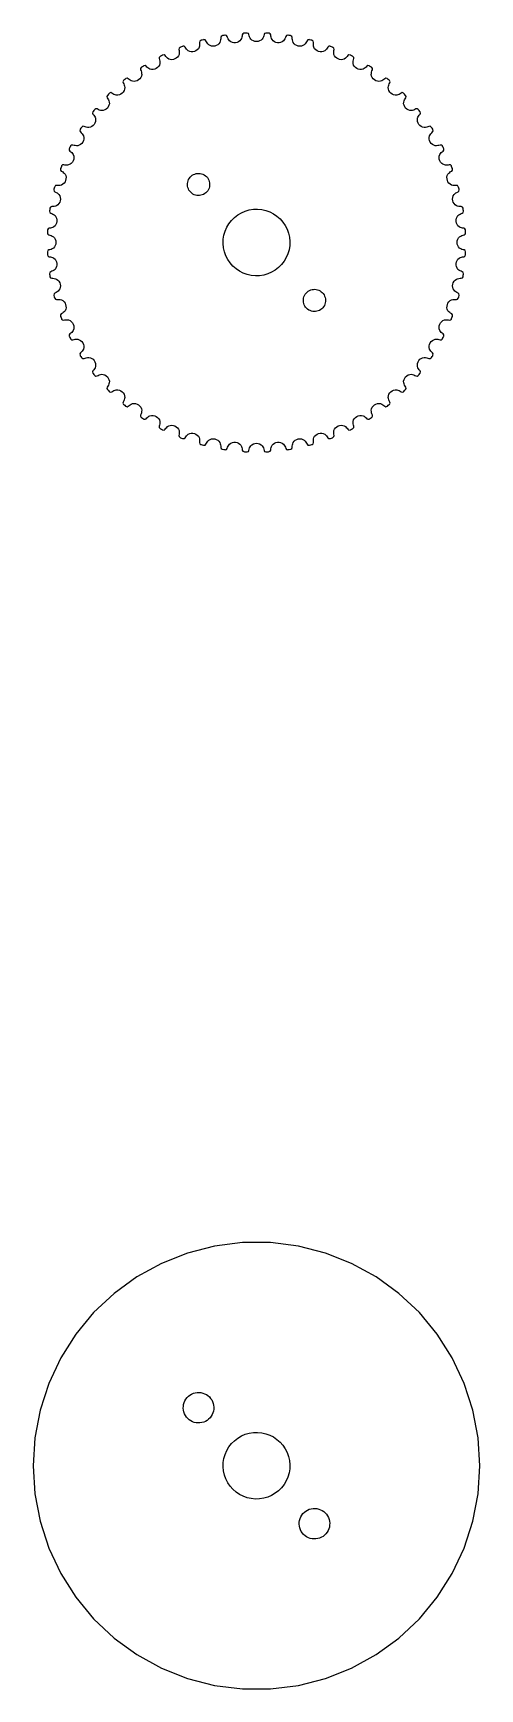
# Model space of a CAD drawing. Header units: metres. Extents: x -20 to 20, y 90 to 239.
import ezdxf

# ---------------------------------------------------------------- set-up
doc = ezdxf.new("R2010")
doc.units = ezdxf.units.M

msp = doc.modelspace()

# ---------------------------------------------------------------- linework, layer by layer
for p, q in [((-4.74254, 238.238), (-4.78195, 238.228)), ((-4.62486, 238.225), (-4.74254, 238.238)), ((-3.22276, 238.317), (-3.23573, 238.208)), ((-3.18762, 238.531), (-3.22334, 238.428)), ((-3.22334, 238.428), (-3.22276, 238.317)), ((-3.08553, 238.59), (-3.18762, 238.531)), ((-3.04535, 238.597), (-3.08553, 238.59)), ((-2.94794, 238.613), (-3.04535, 238.597)), ((-2.85045, 238.628), (-2.94794, 238.613)), ((-2.81017, 238.634), (-2.85045, 238.628)), ((-2.69449, 238.609), (-2.81017, 238.634)), ((-2.62883, 238.522), (-2.69449, 238.609)), ((-2.59529, 238.417), (-2.62883, 238.522)), ((-2.54893, 238.316), (-2.59529, 238.417)), ((-2.49048, 238.221), (-2.54893, 238.316)), ((-1.40218, 238.239), (-1.49728, 238.131)), ((-1.35219, 238.341), (-1.40218, 238.239)), ((-1.31479, 238.446), (-1.35219, 238.341)), ((-1.29042, 238.554), (-1.31479, 238.446)), ((-1.27948, 238.664), (-1.29042, 238.554)), ((-1.23318, 238.762), (-1.27948, 238.664)), ((-1.12541, 238.811), (-1.23318, 238.762)), ((-1.08476, 238.813), (-1.12541, 238.811)), ((-0.98624, 238.819), (-1.08476, 238.813)), ((-0.8877, 238.824), (-0.98624, 238.819)), ((-0.847, 238.825), (-0.8877, 238.824)), ((-0.73459, 238.788), (-0.847, 238.825)), ((-0.67837, 238.695), (-0.73459, 238.788)), ((-0.65599, 238.587), (-0.67837, 238.695)), ((-0.62039, 238.482), (-0.65599, 238.587)), ((-0.57219, 238.382), (-0.62039, 238.482)), ((-0.51199, 238.286), (-0.57219, 238.382)), ((-0.40616, 238.189), (-0.51199, 238.286)), ((0.51199, 238.286), (0.40616, 238.189)), ((0.57236, 238.382), (0.51199, 238.286)), ((0.62054, 238.482), (0.57236, 238.382)), ((0.65605, 238.587), (0.62054, 238.482)), ((0.67837, 238.695), (0.65605, 238.587)), ((0.73474, 238.788), (0.67837, 238.695)), ((0.847, 238.825), (0.73474, 238.788)), ((0.8877, 238.824), (0.847, 238.825)), ((0.98624, 238.819), (0.8877, 238.824)), ((1.08476, 238.813), (0.98624, 238.819)), ((1.12541, 238.811), (1.08476, 238.813)), ((1.23332, 238.762), (1.12541, 238.811)), ((1.27948, 238.664), (1.23332, 238.762)), ((1.29047, 238.554), (1.27948, 238.664)), ((1.31494, 238.446), (1.29047, 238.554)), ((1.35236, 238.341), (1.31494, 238.446)), ((1.40218, 238.239), (1.35236, 238.341)), ((1.49728, 238.131), (1.40218, 238.239)), ((2.54909, 238.316), (2.49065, 238.221)), ((2.59534, 238.417), (2.54909, 238.316)), ((2.62883, 238.522), (2.59534, 238.417)), ((2.69463, 238.609), (2.62883, 238.522)), ((2.81017, 238.634), (2.69463, 238.609)), ((2.85045, 238.628), (2.81017, 238.634)), ((2.94794, 238.613), (2.85045, 238.628)), ((3.04535, 238.597), (2.94794, 238.613)), ((3.08553, 238.59), (3.04535, 238.597)), ((3.18776, 238.53), (3.08553, 238.59)), ((3.22334, 238.428), (3.18776, 238.53)), ((3.22281, 238.317), (3.22334, 238.428)), ((3.23589, 238.208), (3.22281, 238.317)), ((4.74254, 238.238), (4.62498, 238.225)), ((4.78195, 238.228), (4.74254, 238.238)), ((-8.64305, 236.746), (-8.6792, 236.727)), ((-8.55525, 236.791), (-8.64305, 236.746)), ((-8.46722, 236.835), (-8.55525, 236.791)), ((-8.43079, 236.853), (-8.46722, 236.835)), ((-8.31299, 236.865), (-8.43079, 236.853)), ((-8.22368, 236.803), (-8.31299, 236.865)), ((-8.15935, 236.713), (-8.22368, 236.803)), ((-7.02692, 236.781), (-7.11206, 236.666)), ((-6.96976, 236.913), (-7.02692, 236.781)), ((-6.97067, 237.463), (-6.98421, 237.355)), ((-6.98421, 237.355), (-6.96072, 237.247)), ((-6.88322, 237.542), (-6.97067, 237.463)), ((-6.95366, 237.025), (-6.96976, 236.913)), ((-6.96072, 237.247), (-6.95059, 237.137)), ((-6.95059, 237.137), (-6.95366, 237.025)), ((-6.84532, 237.557), (-6.88322, 237.542)), ((-6.7533, 237.593), (-6.84532, 237.557)), ((-6.66109, 237.628), (-6.7533, 237.593)), ((-6.62294, 237.642), (-6.66109, 237.628)), ((-6.50456, 237.642), (-6.62294, 237.642)), ((-6.42226, 237.57), (-6.50456, 237.642)), ((-6.36763, 237.475), (-6.42226, 237.57)), ((-6.30142, 237.386), (-6.36763, 237.475)), ((-6.22447, 237.305), (-6.30142, 237.386)), ((-6.13756, 237.233), (-6.22447, 237.305)), ((-6.00688, 237.173), (-6.13756, 237.233)), ((-5.86671, 237.144), (-6.00688, 237.173)), ((-5.72287, 237.146), (-5.86671, 237.144)), ((-5.58118, 237.177), (-5.72287, 237.146)), ((-5.44841, 237.235), (-5.58118, 237.177)), ((-5.33098, 237.319), (-5.44841, 237.235)), ((-5.2343, 237.424), (-5.33098, 237.319)), ((-5.16367, 237.549), (-5.2343, 237.424)), ((-5.13593, 237.659), (-5.16367, 237.549)), ((-5.12122, 237.77), (-5.13593, 237.659)), ((-5.10713, 238.096), (-5.13188, 237.99)), ((-5.13188, 237.99), (-5.11978, 237.88)), ((-5.11978, 237.88), (-5.12122, 237.77)), ((-5.01183, 238.166), (-5.10713, 238.096)), ((-4.97258, 238.177), (-5.01183, 238.166)), ((-4.87733, 238.202), (-4.97258, 238.177)), ((-4.78195, 238.228), (-4.87733, 238.202)), ((-4.55048, 238.145), (-4.62486, 238.225)), ((-4.50613, 238.045), (-4.55048, 238.145)), ((-4.44955, 237.95), (-4.50613, 238.045)), ((-4.38147, 237.861), (-4.44955, 237.95)), ((-4.30264, 237.78), (-4.38147, 237.861)), ((-4.17891, 237.707), (-4.30264, 237.78)), ((-4.0425, 237.664), (-4.17891, 237.707)), ((-3.89925, 237.651), (-4.0425, 237.664)), ((-3.7551, 237.666), (-3.89925, 237.651)), ((-3.61696, 237.711), (-3.7551, 237.666)), ((-3.4915, 237.781), (-3.61696, 237.711)), ((-3.38432, 237.876), (-3.4915, 237.781)), ((-3.30101, 237.993), (-3.38432, 237.876)), ((-3.26192, 238.099), (-3.30101, 237.993)), ((-3.23573, 238.208), (-3.26192, 238.099)), ((-2.42058, 238.132), (-2.49048, 238.221)), ((-2.30516, 238.047), (-2.42058, 238.132)), ((-2.17398, 237.99), (-2.30516, 238.047)), ((-2.0329, 237.961), (-2.17398, 237.99)), ((-1.88789, 237.962), (-2.0329, 237.961)), ((-1.7459, 237.992), (-1.88789, 237.962)), ((-1.61375, 238.048), (-1.7459, 237.992)), ((-1.49728, 238.131), (-1.61375, 238.048)), ((-0.28165, 238.118), (-0.40616, 238.189)), ((-0.14429, 238.076), (-0.28165, 238.118)), ((0, 238.061), (-0.14429, 238.076)), ((0.14429, 238.076), (0, 238.061)), ((0.28165, 238.118), (0.14429, 238.076)), ((0.40616, 238.189), (0.28165, 238.118)), ((1.61375, 238.048), (1.49728, 238.131)), ((1.7459, 237.992), (1.61375, 238.048)), ((1.88789, 237.962), (1.7459, 237.992)), ((2.0329, 237.961), (1.88789, 237.962)), ((2.17398, 237.99), (2.0329, 237.961)), ((2.30516, 238.047), (2.17398, 237.99)), ((2.42058, 238.132), (2.30516, 238.047)), ((2.49065, 238.221), (2.42058, 238.132)), ((3.26208, 238.099), (3.23589, 238.208)), ((3.30101, 237.993), (3.26208, 238.099)), ((3.38432, 237.876), (3.30101, 237.993)), ((3.4915, 237.781), (3.38432, 237.876)), ((3.61696, 237.711), (3.4915, 237.781)), ((3.7551, 237.666), (3.61696, 237.711)), ((3.89925, 237.651), (3.7551, 237.666)), ((4.0425, 237.664), (3.89925, 237.651)), ((4.17891, 237.707), (4.0425, 237.664)), ((4.30264, 237.78), (4.17891, 237.707)), ((4.38164, 237.861), (4.30264, 237.78)), ((4.44971, 237.95), (4.38164, 237.861)), ((4.5062, 238.045), (4.44971, 237.95)), ((4.55048, 238.145), (4.5062, 238.045)), ((4.62498, 238.225), (4.55048, 238.145)), ((4.87733, 238.202), (4.78195, 238.228)), ((4.97258, 238.177), (4.87733, 238.202)), ((5.01183, 238.166), (4.97258, 238.177)), ((5.10725, 238.096), (5.01183, 238.166)), ((5.13188, 237.99), (5.10725, 238.096)), ((5.11984, 237.88), (5.13188, 237.99)), ((5.12137, 237.77), (5.11984, 237.88)), ((5.13609, 237.659), (5.12137, 237.77)), ((5.16367, 237.549), (5.13609, 237.659)), ((5.2343, 237.424), (5.16367, 237.549)), ((5.33098, 237.319), (5.2343, 237.424)), ((5.44841, 237.235), (5.33098, 237.319)), ((5.58118, 237.177), (5.44841, 237.235)), ((5.72287, 237.146), (5.58118, 237.177)), ((5.86671, 237.144), (5.72287, 237.146)), ((6.00688, 237.173), (5.86671, 237.144)), ((6.13756, 237.233), (6.00688, 237.173)), ((6.22462, 237.305), (6.13756, 237.233)), ((6.30157, 237.386), (6.22462, 237.305)), ((6.36768, 237.475), (6.30157, 237.386)), ((6.42226, 237.57), (6.36768, 237.475)), ((6.50468, 237.642), (6.42226, 237.57)), ((6.62294, 237.642), (6.50468, 237.642)), ((6.66109, 237.628), (6.62294, 237.642)), ((6.7533, 237.593), (6.66109, 237.628)), ((6.84532, 237.557), (6.7533, 237.593)), ((6.88322, 237.542), (6.84532, 237.557)), ((6.97081, 237.463), (6.88322, 237.542)), ((6.95073, 237.137), (6.96077, 237.247)), ((6.95381, 237.025), (6.95073, 237.137)), ((6.96976, 236.913), (6.95381, 237.025)), ((6.96077, 237.247), (6.98421, 237.355)), ((7.02692, 236.781), (6.96976, 236.913)), ((6.98421, 237.355), (6.97081, 237.463)), ((7.11206, 236.666), (7.02692, 236.781)), ((8.22368, 236.803), (8.15939, 236.713)), ((8.31311, 236.865), (8.22368, 236.803)), ((8.43079, 236.853), (8.31311, 236.865)), ((8.46722, 236.835), (8.43079, 236.853)), ((8.55525, 236.791), (8.46722, 236.835)), ((8.64305, 236.746), (8.55525, 236.791)), ((8.6792, 236.727), (8.64305, 236.746)), ((-10.3801, 235.728), (-10.4491, 235.632)), ((-10.4491, 235.632), (-10.4398, 235.523)), ((-10.4398, 235.523), (-10.3945, 235.423)), ((-10.3945, 235.423), (-10.3617, 235.317)), ((-10.3461, 235.75), (-10.3801, 235.728)), ((-10.3617, 235.317), (-10.3415, 235.208)), ((-10.2635, 235.804), (-10.3461, 235.75)), ((-10.1806, 235.858), (-10.2635, 235.804)), ((-10.1463, 235.88), (-10.1806, 235.858)), ((-10.0303, 235.904), (-10.1463, 235.88)), ((-9.93501, 235.851), (-10.0303, 235.904)), ((-9.86168, 235.769), (-9.93501, 235.851)), ((-9.77852, 235.696), (-9.86168, 235.769)), ((-9.68642, 235.633), (-9.77852, 235.696)), ((-9.5863, 235.58), (-9.68642, 235.633)), ((-9.44606, 235.549), (-9.5863, 235.58)), ((-9.30304, 235.55), (-9.44606, 235.549)), ((-9.16272, 235.582), (-9.30304, 235.55)), ((-9.03053, 235.641), (-9.16272, 235.582)), ((-8.9128, 235.726), (-9.03053, 235.641)), ((-8.81522, 235.832), (-8.9128, 235.726)), ((-8.74255, 235.955), (-8.81522, 235.832)), ((-8.75786, 236.639), (-8.75999, 236.53)), ((-8.75999, 236.53), (-8.7254, 236.425)), ((-8.6792, 236.727), (-8.75786, 236.639)), ((-8.69948, 236.092), (-8.74255, 235.955)), ((-8.7254, 236.425), (-8.70383, 236.317)), ((-8.70383, 236.317), (-8.69521, 236.205)), ((-8.69521, 236.205), (-8.69948, 236.092)), ((-8.08426, 236.632), (-8.15935, 236.713)), ((-7.99927, 236.56), (-8.08426, 236.632)), ((-7.90523, 236.497), (-7.99927, 236.56)), ((-7.76903, 236.451), (-7.90523, 236.497)), ((-7.62666, 236.437), (-7.76903, 236.451)), ((-7.48378, 236.454), (-7.62666, 236.437)), ((-7.3461, 236.5), (-7.48378, 236.454)), ((-7.22015, 236.571), (-7.3461, 236.5)), ((-7.11206, 236.666), (-7.22015, 236.571)), ((7.22015, 236.571), (7.11206, 236.666)), ((7.3461, 236.5), (7.22015, 236.571)), ((7.48378, 236.454), (7.3461, 236.5)), ((7.62666, 236.437), (7.48378, 236.454)), ((7.76903, 236.451), (7.62666, 236.437)), ((7.90523, 236.497), (7.76903, 236.451)), ((7.99942, 236.56), (7.90523, 236.497)), ((8.0844, 236.632), (7.99942, 236.56)), ((8.15939, 236.713), (8.0844, 236.632)), ((8.75798, 236.638), (8.6792, 236.727)), ((8.69536, 236.205), (8.70395, 236.316)), ((8.69948, 236.092), (8.69536, 236.205)), ((8.74255, 235.955), (8.69948, 236.092)), ((8.70395, 236.316), (8.72545, 236.425)), ((8.72545, 236.425), (8.75999, 236.53)), ((8.81522, 235.832), (8.74255, 235.955)), ((8.75999, 236.53), (8.75798, 236.638)), ((8.9128, 235.726), (8.81522, 235.832)), ((9.03053, 235.641), (8.9128, 235.726)), ((9.16272, 235.582), (9.03053, 235.641)), ((9.30304, 235.55), (9.16272, 235.582)), ((9.44606, 235.549), (9.30304, 235.55)), ((9.5863, 235.58), (9.44606, 235.549)), ((9.68657, 235.633), (9.5863, 235.58)), ((9.77866, 235.696), (9.68657, 235.633)), ((9.86171, 235.769), (9.77866, 235.696)), ((9.93501, 235.851), (9.86171, 235.769)), ((10.0305, 235.904), (9.93501, 235.851)), ((10.1463, 235.88), (10.0305, 235.904)), ((10.1806, 235.858), (10.1463, 235.88)), ((10.2635, 235.804), (10.1806, 235.858)), ((10.3461, 235.75), (10.2635, 235.804)), ((10.3416, 235.208), (10.3618, 235.317)), ((10.3801, 235.728), (10.3461, 235.75)), ((10.3618, 235.317), (10.3945, 235.423)), ((10.4492, 235.632), (10.3801, 235.728)), ((10.3945, 235.423), (10.4398, 235.523)), ((10.4398, 235.523), (10.4492, 235.632)), ((-11.9673, 234.557), (-12.0258, 234.454)), ((-12.0258, 234.454), (-12.0053, 234.347)), ((-12.0053, 234.347), (-11.9497, 234.252)), ((-11.9358, 234.583), (-11.9673, 234.557)), ((-11.9497, 234.252), (-11.906, 234.15)), ((-11.8593, 234.645), (-11.9358, 234.583)), ((-11.8687, 233.789), (-11.9142, 233.653)), ((-11.906, 234.15), (-11.8745, 234.043)), ((-11.8745, 234.043), (-11.8551, 233.932)), ((-11.8551, 233.932), (-11.8687, 233.789)), ((-11.7824, 234.707), (-11.8593, 234.645)), ((-11.7506, 234.732), (-11.7824, 234.707)), ((-11.6378, 234.768), (-11.7506, 234.732)), ((-11.5375, 234.726), (-11.6378, 234.768)), ((-11.4559, 234.652), (-11.5375, 234.726)), ((-11.3656, 234.588), (-11.4559, 234.652)), ((-11.2675, 234.535), (-11.3656, 234.588)), ((-11.1623, 234.493), (-11.2675, 234.535)), ((-11.0196, 234.476), (-11.1623, 234.493)), ((-10.8775, 234.492), (-11.0196, 234.476)), ((-10.7413, 234.539), (-10.8775, 234.492)), ((-10.616, 234.612), (-10.7413, 234.539)), ((-10.5078, 234.708), (-10.616, 234.612)), ((-10.4218, 234.824), (-10.5078, 234.708)), ((-10.3624, 234.954), (-10.4218, 234.824)), ((-10.3339, 235.094), (-10.3624, 234.954)), ((-10.3415, 235.208), (-10.3339, 235.094)), ((10.3339, 235.094), (10.3416, 235.208)), ((10.3624, 234.954), (10.3339, 235.094)), ((10.4218, 234.824), (10.3624, 234.954)), ((10.5078, 234.708), (10.4218, 234.824)), ((10.616, 234.612), (10.5078, 234.708)), ((10.7413, 234.539), (10.616, 234.612)), ((10.8775, 234.492), (10.7413, 234.539)), ((11.0196, 234.476), (10.8775, 234.492)), ((11.1623, 234.493), (11.0196, 234.476)), ((11.2676, 234.535), (11.1623, 234.493)), ((11.3658, 234.588), (11.2676, 234.535)), ((11.456, 234.652), (11.3658, 234.588)), ((11.5375, 234.726), (11.456, 234.652)), ((11.6379, 234.768), (11.5375, 234.726)), ((11.7506, 234.732), (11.6379, 234.768)), ((11.7824, 234.707), (11.7506, 234.732)), ((11.8593, 234.645), (11.7824, 234.707)), ((11.8551, 233.932), (11.8746, 234.043)), ((11.8687, 233.789), (11.8551, 233.932)), ((11.9358, 234.583), (11.8593, 234.645)), ((11.9142, 233.653), (11.8687, 233.789)), ((11.8746, 234.043), (11.9061, 234.15)), ((11.9061, 234.15), (11.9497, 234.252)), ((11.9673, 234.557), (11.9358, 234.583)), ((11.9497, 234.252), (12.0053, 234.347)), ((12.0259, 234.454), (11.9673, 234.557)), ((12.0053, 234.347), (12.0259, 234.454)), ((-13.4233, 233.226), (-13.4708, 233.118)), ((-13.4708, 233.118), (-13.4392, 233.014)), ((-13.4392, 233.014), (-13.3739, 232.925)), ((-13.3947, 233.255), (-13.4233, 233.226)), ((-13.3251, 233.325), (-13.3947, 233.255)), ((-13.3739, 232.925), (-13.3199, 232.828)), ((-13.276, 232.333), (-13.3362, 232.202)), ((-13.2552, 233.395), (-13.3251, 233.325)), ((-13.3199, 232.828), (-13.2773, 232.725)), ((-13.2773, 232.725), (-13.2464, 232.616)), ((-13.245, 232.472), (-13.276, 232.333)), ((-13.2262, 233.423), (-13.2552, 233.395)), ((-13.2464, 232.616), (-13.245, 232.472)), ((-13.1178, 233.471), (-13.2262, 233.423)), ((-13.0135, 233.439), (-13.1178, 233.471)), ((-12.9247, 233.374), (-13.0135, 233.439)), ((-12.8282, 233.32), (-12.9247, 233.374)), ((-12.725, 233.277), (-12.8282, 233.32)), ((-12.6161, 233.246), (-12.725, 233.277)), ((-12.4724, 233.245), (-12.6161, 233.246)), ((-12.3328, 233.276), (-12.4724, 233.245)), ((-12.2021, 233.336), (-12.3328, 233.276)), ((-12.0852, 233.422), (-12.2021, 233.336)), ((-11.9876, 233.529), (-12.0852, 233.422)), ((-11.9142, 233.653), (-11.9876, 233.529)), ((11.9876, 233.529), (11.9142, 233.653)), ((12.0852, 233.422), (11.9876, 233.529)), ((12.2021, 233.336), (12.0852, 233.422)), ((12.3328, 233.276), (12.2021, 233.336)), ((12.4724, 233.245), (12.3328, 233.276)), ((12.6161, 233.246), (12.4724, 233.245)), ((12.7252, 233.277), (12.6161, 233.246)), ((12.8284, 233.32), (12.7252, 233.277)), ((12.9248, 233.374), (12.8284, 233.32)), ((13.0135, 233.439), (12.9248, 233.374)), ((13.1179, 233.471), (13.0135, 233.439)), ((13.2262, 233.423), (13.1179, 233.471)), ((13.2552, 233.395), (13.2262, 233.423)), ((13.245, 232.472), (13.2464, 232.616)), ((13.276, 232.333), (13.245, 232.472)), ((13.2464, 232.616), (13.2775, 232.725)), ((13.3251, 233.325), (13.2552, 233.395)), ((13.3362, 232.202), (13.276, 232.333)), ((13.2775, 232.725), (13.32, 232.828)), ((13.32, 232.828), (13.374, 232.925)), ((13.3947, 233.255), (13.3251, 233.325)), ((13.374, 232.925), (13.4392, 233.014)), ((13.4233, 233.226), (13.3947, 233.255)), ((13.4709, 233.118), (13.4233, 233.226)), ((13.4392, 233.014), (13.4709, 233.118)), ((-14.7323, 231.751), (-14.7682, 231.638)), ((-14.7682, 231.638), (-14.7258, 231.537)), ((-14.7069, 231.782), (-14.7323, 231.751)), ((-14.7258, 231.537), (-14.6517, 231.456)), ((-14.645, 231.859), (-14.7069, 231.782)), ((-14.6517, 231.456), (-14.5879, 231.366)), ((-14.5827, 231.936), (-14.645, 231.859)), ((-14.5879, 231.366), (-14.5347, 231.268)), ((-14.5568, 231.967), (-14.5827, 231.936)), ((-14.454, 232.026), (-14.5568, 231.967)), ((-14.4924, 230.878), (-14.5386, 230.741)), ((-14.5347, 231.268), (-14.4926, 231.162)), ((-14.4926, 231.162), (-14.4762, 231.02)), ((-14.4762, 231.02), (-14.4924, 230.878)), ((-14.347, 232.005), (-14.454, 232.026)), ((-14.2519, 231.95), (-14.347, 232.005)), ((-14.1503, 231.906), (-14.2519, 231.95)), ((-14.0432, 231.875), (-14.1503, 231.906)), ((-13.9316, 231.855), (-14.0432, 231.875)), ((-13.7886, 231.869), (-13.9316, 231.855)), ((-13.653, 231.914), (-13.7886, 231.869)), ((-13.5293, 231.988), (-13.653, 231.914)), ((-13.422, 232.085), (-13.5293, 231.988)), ((-13.3362, 232.202), (-13.422, 232.085)), ((13.422, 232.085), (13.3362, 232.202)), ((13.5293, 231.988), (13.422, 232.085)), ((13.653, 231.914), (13.5293, 231.988)), ((13.7886, 231.869), (13.653, 231.914)), ((13.9316, 231.855), (13.7886, 231.869)), ((14.0433, 231.874), (13.9316, 231.855)), ((14.1504, 231.906), (14.0433, 231.874)), ((14.2519, 231.95), (14.1504, 231.906)), ((14.347, 232.005), (14.2519, 231.95)), ((14.4541, 232.026), (14.347, 232.005)), ((14.5568, 231.967), (14.4541, 232.026)), ((14.4762, 231.02), (14.4926, 231.162)), ((14.4924, 230.878), (14.4762, 231.02)), ((14.5386, 230.741), (14.4924, 230.878)), ((14.4926, 231.162), (14.5349, 231.267)), ((14.5349, 231.267), (14.588, 231.366)), ((14.5827, 231.936), (14.5568, 231.967)), ((14.645, 231.859), (14.5827, 231.936)), ((14.588, 231.366), (14.6517, 231.456)), ((14.7069, 231.782), (14.645, 231.859)), ((14.6517, 231.456), (14.7258, 231.537)), ((14.7323, 231.751), (14.7069, 231.782)), ((14.7258, 231.537), (14.7683, 231.638)), ((14.7683, 231.638), (14.7323, 231.751)), ((-15.8798, 230.146), (-15.9038, 230.03)), ((-15.9038, 230.03), (-15.8512, 229.935)), ((-15.8579, 230.181), (-15.8798, 230.146)), ((-15.8044, 230.263), (-15.8579, 230.181)), ((-15.8512, 229.935), (-15.7689, 229.862)), ((-15.7504, 230.346), (-15.8044, 230.263)), ((-15.7689, 229.862), (-15.696, 229.779)), ((-15.728, 230.38), (-15.7504, 230.346)), ((-15.6319, 230.449), (-15.728, 230.38)), ((-15.696, 229.779), (-15.6329, 229.687)), ((-15.6329, 229.687), (-15.58, 229.586)), ((-15.5233, 230.44), (-15.6319, 230.449)), ((-15.55, 229.303), (-15.5817, 229.163)), ((-15.58, 229.586), (-15.5487, 229.446)), ((-15.5487, 229.446), (-15.55, 229.303)), ((-15.4229, 230.395), (-15.5233, 230.44)), ((-15.3173, 230.362), (-15.4229, 230.395)), ((-15.2075, 230.342), (-15.3173, 230.362)), ((-15.0945, 230.334), (-15.2075, 230.342)), ((-14.9536, 230.362), (-15.0945, 230.334)), ((-14.8235, 230.422), (-14.9536, 230.362)), ((-14.7082, 230.508), (-14.8235, 230.422)), ((-14.6117, 230.616), (-14.7082, 230.508)), ((-14.5386, 230.741), (-14.6117, 230.616)), ((14.6117, 230.616), (14.5386, 230.741)), ((14.7082, 230.508), (14.6117, 230.616)), ((14.8235, 230.422), (14.7082, 230.508)), ((14.9536, 230.362), (14.8235, 230.422)), ((15.0945, 230.334), (14.9536, 230.362)), ((15.2076, 230.341), (15.0945, 230.334)), ((15.3174, 230.362), (15.2076, 230.341)), ((15.4229, 230.394), (15.3174, 230.362)), ((15.5233, 230.44), (15.4229, 230.394)), ((15.6319, 230.449), (15.5233, 230.44)), ((15.5487, 229.446), (15.58, 229.586)), ((15.55, 229.303), (15.5487, 229.446)), ((15.5817, 229.163), (15.55, 229.303)), ((15.58, 229.586), (15.633, 229.686)), ((15.728, 230.38), (15.6319, 230.449)), ((15.633, 229.686), (15.6961, 229.779)), ((15.6961, 229.779), (15.7689, 229.862)), ((15.7504, 230.346), (15.728, 230.38)), ((15.8044, 230.263), (15.7504, 230.346)), ((15.7689, 229.862), (15.8512, 229.935)), ((15.8579, 230.181), (15.8044, 230.263)), ((15.8512, 229.935), (15.9039, 230.03)), ((15.8798, 230.146), (15.8579, 230.181)), ((15.9039, 230.03), (15.8798, 230.146)), ((-16.8534, 228.431), (-16.8651, 228.313)), ((-16.8651, 228.313), (-16.8028, 228.224)), ((-16.8352, 228.467), (-16.8534, 228.431)), ((-16.7906, 228.555), (-16.8352, 228.467)), ((-16.8028, 228.224), (-16.7133, 228.159)), ((-16.7456, 228.643), (-16.7906, 228.555)), ((-16.7269, 228.679), (-16.7456, 228.643)), ((-16.6385, 228.758), (-16.7269, 228.679)), ((-16.7133, 228.159), (-16.6322, 228.084)), ((-16.5296, 228.76), (-16.6385, 228.758)), ((-16.6322, 228.084), (-16.5598, 227.999)), ((-16.5598, 227.999), (-16.4967, 227.905)), ((-16.4249, 228.725), (-16.5296, 228.76)), ((-16.4967, 227.905), (-16.4509, 227.769)), ((-16.3165, 228.704), (-16.4249, 228.725)), ((-16.2052, 228.695), (-16.3165, 228.704)), ((-16.092, 228.699), (-16.2052, 228.695)), ((-15.9549, 228.743), (-16.092, 228.699)), ((-15.8317, 228.815), (-15.9549, 228.743)), ((-15.726, 228.913), (-15.8317, 228.815)), ((-15.6413, 229.031), (-15.726, 228.913)), ((-15.5817, 229.163), (-15.6413, 229.031)), ((15.6413, 229.031), (15.5817, 229.163)), ((15.726, 228.913), (15.6413, 229.031)), ((15.8317, 228.815), (15.726, 228.913)), ((15.9549, 228.743), (15.8317, 228.815)), ((16.092, 228.699), (15.9549, 228.743)), ((16.2053, 228.695), (16.092, 228.699)), ((16.3166, 228.704), (16.2053, 228.695)), ((16.4249, 228.725), (16.3166, 228.704)), ((16.5296, 228.76), (16.4249, 228.725)), ((16.4509, 227.769), (16.4967, 227.905)), ((16.4967, 227.905), (16.5599, 227.999)), ((16.6385, 228.758), (16.5296, 228.76)), ((16.5599, 227.999), (16.6322, 228.084)), ((16.6322, 228.084), (16.7134, 228.159)), ((16.7269, 228.679), (16.6385, 228.758)), ((16.7134, 228.159), (16.8028, 228.224)), ((16.7456, 228.643), (16.7269, 228.679)), ((16.7906, 228.555), (16.7456, 228.643)), ((16.8352, 228.467), (16.7906, 228.555)), ((16.8028, 228.224), (16.8652, 228.313)), ((16.8534, 228.431), (16.8352, 228.467)), ((16.8652, 228.313), (16.8534, 228.431)), ((-17.6281, 226.661), (-17.6423, 226.623)), ((-17.6423, 226.623), (-17.6417, 226.505)), ((-17.6417, 226.505), (-17.5704, 226.422)), ((-17.5929, 226.753), (-17.6281, 226.661)), ((-17.5573, 226.845), (-17.5929, 226.753)), ((-17.5704, 226.422), (-17.4747, 226.368)), ((-17.5424, 226.883), (-17.5573, 226.845)), ((-17.4628, 226.971), (-17.5424, 226.883)), ((-17.4747, 226.368), (-17.3861, 226.302)), ((-17.3547, 226.984), (-17.4628, 226.971)), ((-17.247, 226.961), (-17.3547, 226.984)), ((-17.1369, 226.951), (-17.247, 226.961)), ((-17.0253, 226.954), (-17.1369, 226.951)), ((-16.9131, 226.97), (-17.0253, 226.954)), ((-16.7813, 227.027), (-16.9131, 226.97)), ((-16.6664, 227.112), (-16.7813, 227.027)), ((-16.5715, 227.22), (-16.6664, 227.112)), ((-16.4996, 227.346), (-16.5715, 227.22)), ((-16.4541, 227.484), (-16.4996, 227.346)), ((-16.4373, 227.627), (-16.4541, 227.484)), ((-16.4509, 227.769), (-16.4373, 227.627)), ((16.4373, 227.627), (16.4509, 227.769)), ((16.4541, 227.484), (16.4373, 227.627)), ((16.4996, 227.346), (16.4541, 227.484)), ((16.5715, 227.22), (16.4996, 227.346)), ((16.6664, 227.112), (16.5715, 227.22)), ((16.7813, 227.027), (16.6664, 227.112)), ((16.9131, 226.97), (16.7813, 227.027)), ((17.0254, 226.954), (16.9131, 226.97)), ((17.137, 226.951), (17.0254, 226.954)), ((17.247, 226.961), (17.137, 226.951)), ((17.3547, 226.984), (17.247, 226.961)), ((17.4628, 226.971), (17.3547, 226.984)), ((17.3862, 226.301), (17.4747, 226.368)), ((17.5424, 226.883), (17.4628, 226.971)), ((17.4747, 226.368), (17.5704, 226.422)), ((17.5573, 226.845), (17.5424, 226.883)), ((17.5929, 226.753), (17.5573, 226.845)), ((17.5704, 226.422), (17.6418, 226.505)), ((17.6281, 226.661), (17.5929, 226.753)), ((17.6423, 226.623), (17.6281, 226.661)), ((17.6418, 226.505), (17.6423, 226.623)), ((-18.2025, 224.877), (-18.2278, 224.782)), ((-18.1767, 224.973), (-18.2025, 224.877)), ((-18.1658, 225.012), (-18.1767, 224.973)), ((-18.0958, 225.107), (-18.1658, 225.012)), ((-17.9897, 225.132), (-18.0958, 225.107)), ((-17.8801, 225.12), (-17.9897, 225.132)), ((-17.7696, 225.121), (-17.8801, 225.12)), ((-17.6589, 225.136), (-17.7696, 225.121)), ((-17.549, 225.164), (-17.6589, 225.136)), ((-17.4239, 225.234), (-17.549, 225.164)), ((-17.3185, 225.331), (-17.4239, 225.234)), ((-17.3861, 226.302), (-17.3053, 226.225)), ((-17.2354, 225.448), (-17.3185, 225.331)), ((-17.3053, 226.225), (-17.2326, 226.138)), ((-17.1771, 225.581), (-17.2354, 225.448)), ((-17.2326, 226.138), (-17.1729, 226.007)), ((-17.1462, 225.723), (-17.1771, 225.581)), ((-17.1729, 226.007), (-17.1445, 225.867)), ((-17.1445, 225.867), (-17.1462, 225.723)), ((-6.21442, 225.183), (-6.21046, 225.309)), ((-6.20259, 225.058), (-6.21442, 225.183)), ((-6.21046, 225.309), (-6.19083, 225.433)), ((-6.1752, 224.936), (-6.20259, 225.058)), ((-6.19083, 225.433), (-6.15579, 225.554)), ((-6.13266, 224.818), (-6.1752, 224.936)), ((-6.15579, 225.554), (-6.10591, 225.669)), ((-6.10591, 225.669), (-6.04199, 225.777)), ((-6.04199, 225.777), (-5.96501, 225.876)), ((-5.96501, 225.876), (-5.87622, 225.965)), ((-5.87622, 225.965), (-5.77699, 226.042)), ((-5.77699, 226.042), (-5.6689, 226.106)), ((-5.6689, 226.106), (-5.55365, 226.156)), ((-5.55365, 226.156), (-5.43304, 226.191)), ((-5.43304, 226.191), (-5.30901, 226.21)), ((-5.30901, 226.21), (-5.18349, 226.214)), ((-5.18349, 226.214), (-5.05847, 226.203)), ((-5.05847, 226.203), (-4.93591, 226.175)), ((-4.93591, 226.175), (-4.81776, 226.133)), ((-4.81776, 226.133), (-4.70586, 226.076)), ((-4.70586, 226.076), (-4.60201, 226.005)), ((-4.60201, 226.005), (-4.5078, 225.922)), ((-4.5078, 225.922), (-4.42474, 225.828)), ((-4.42474, 225.828), (-4.35416, 225.724)), ((-4.35416, 225.724), (-4.29715, 225.612)), ((-4.27403, 224.876), (-4.3239, 224.761)), ((-4.29715, 225.612), (-4.25461, 225.494)), ((-4.23898, 224.997), (-4.27403, 224.876)), ((-4.25461, 225.494), (-4.22722, 225.371)), ((-4.21935, 225.121), (-4.23898, 224.997)), ((-4.22722, 225.371), (-4.21539, 225.246)), ((-4.21539, 225.246), (-4.21935, 225.121)), ((17.1445, 225.867), (17.1729, 226.007)), ((17.1462, 225.723), (17.1445, 225.867)), ((17.1771, 225.581), (17.1462, 225.723)), ((17.1729, 226.007), (17.2326, 226.138)), ((17.2354, 225.448), (17.1771, 225.581)), ((17.2326, 226.138), (17.3053, 226.224)), ((17.3185, 225.331), (17.2354, 225.448)), ((17.3053, 226.224), (17.3862, 226.301)), ((17.4239, 225.234), (17.3185, 225.331)), ((17.549, 225.164), (17.4239, 225.234)), ((17.659, 225.136), (17.549, 225.164)), ((17.7696, 225.121), (17.659, 225.136)), ((17.8801, 225.12), (17.7696, 225.121)), ((17.9897, 225.132), (17.8801, 225.12)), ((18.0958, 225.107), (17.9897, 225.132)), ((18.1658, 225.012), (18.0958, 225.107)), ((18.1767, 224.973), (18.1658, 225.012)), ((18.2025, 224.877), (18.1767, 224.973)), ((18.2278, 224.782), (18.2025, 224.877)), ((-18.2278, 224.782), (-18.238, 224.743)), ((-18.238, 224.743), (-18.225, 224.625)), ((-18.225, 224.625), (-18.1454, 224.55)), ((-18.1454, 224.55), (-18.0446, 224.506)), ((-18.0446, 224.506), (-17.9496, 224.45)), ((-17.8756, 223.384), (-17.9927, 223.301)), ((-17.9496, 224.45), (-17.8611, 224.382)), ((-17.7809, 223.492), (-17.8756, 223.384)), ((-17.8611, 224.382), (-17.7798, 224.303)), ((-17.7105, 223.617), (-17.7809, 223.492)), ((-17.7798, 224.303), (-17.7067, 224.179)), ((-17.6664, 223.755), (-17.7105, 223.617)), ((-17.7067, 224.179), (-17.6638, 224.042)), ((-17.6505, 223.899), (-17.6664, 223.755)), ((-17.6638, 224.042), (-17.6505, 223.899)), ((-6.07565, 224.706), (-6.13266, 224.818)), ((-6.00507, 224.602), (-6.07565, 224.706)), ((-5.92201, 224.508), (-6.00507, 224.602)), ((-5.8278, 224.425), (-5.92201, 224.508)), ((-5.72395, 224.354), (-5.8278, 224.425)), ((-5.61206, 224.297), (-5.72395, 224.354)), ((-5.4939, 224.255), (-5.61206, 224.297)), ((-5.37134, 224.227), (-5.4939, 224.255)), ((-5.24632, 224.215), (-5.37134, 224.227)), ((-5.1208, 224.219), (-5.24632, 224.215)), ((-4.99677, 224.239), (-5.1208, 224.219)), ((-4.87616, 224.274), (-4.99677, 224.239)), ((-4.76091, 224.324), (-4.87616, 224.274)), ((-4.65282, 224.388), (-4.76091, 224.324)), ((-4.55359, 224.465), (-4.65282, 224.388)), ((-4.4648, 224.554), (-4.55359, 224.465)), ((-4.38783, 224.653), (-4.4648, 224.554)), ((-4.3239, 224.761), (-4.38783, 224.653)), ((17.6505, 223.899), (17.6638, 224.042)), ((17.6664, 223.755), (17.6505, 223.899)), ((17.6638, 224.042), (17.7067, 224.179)), ((17.7105, 223.617), (17.6664, 223.755)), ((17.7067, 224.179), (17.7798, 224.303)), ((17.7809, 223.492), (17.7105, 223.617)), ((17.7798, 224.303), (17.8611, 224.381)), ((17.8756, 223.384), (17.7809, 223.492)), ((17.8611, 224.381), (17.9496, 224.45)), ((17.9927, 223.301), (17.8756, 223.384)), ((17.9496, 224.45), (18.0446, 224.506)), ((18.0446, 224.506), (18.1454, 224.55)), ((18.1454, 224.55), (18.225, 224.625)), ((18.225, 224.625), (18.238, 224.743)), ((18.238, 224.743), (18.2278, 224.782)), ((-18.6278, 222.85), (-18.6338, 222.81)), ((-18.6338, 222.81), (-18.6086, 222.695)), ((-18.6126, 222.948), (-18.6278, 222.85)), ((-18.5969, 223.045), (-18.6126, 222.948)), ((-18.6086, 222.695), (-18.5217, 222.629)), ((-18.5902, 223.086), (-18.5969, 223.045)), ((-18.5305, 223.188), (-18.5902, 223.086)), ((-18.4275, 223.223), (-18.5305, 223.188)), ((-18.5217, 222.629), (-18.4167, 222.595)), ((-18.3173, 223.223), (-18.4275, 223.223)), ((-18.4167, 222.595), (-18.3164, 222.549)), ((-18.2076, 223.236), (-18.3173, 223.223)), ((-18.3164, 222.549), (-18.2213, 222.491)), ((-18.2213, 222.491), (-18.1321, 222.421)), ((-18.0991, 223.262), (-18.2076, 223.236)), ((-18.1321, 222.421), (-18.0465, 222.305)), ((-17.9927, 223.301), (-18.0991, 223.262)), ((-18.0465, 222.305), (-17.9896, 222.174)), ((-17.9621, 221.888), (-17.9916, 221.746)), ((-17.9896, 222.174), (-17.9614, 222.033)), ((-17.9614, 222.033), (-17.9621, 221.888)), ((-2.48123, 221.686), (-2.25032, 221.984)), ((-2.25032, 221.984), (-1.98393, 222.25)), ((-1.98393, 222.25), (-1.68625, 222.481)), ((-1.68625, 222.481), (-1.36197, 222.673)), ((-1.36197, 222.673), (-1.0162, 222.823)), ((-1.0162, 222.823), (-0.65442, 222.928)), ((-0.65442, 222.928), (-0.28232, 222.987)), ((-0.28232, 222.987), (0.09422, 222.999)), ((0.09422, 222.999), (0.4693, 222.963)), ((0.4693, 222.963), (0.83696, 222.881)), ((0.83696, 222.881), (1.19144, 222.753)), ((1.19144, 222.753), (1.52711, 222.582)), ((1.52711, 222.582), (1.83871, 222.37)), ((1.83871, 222.37), (2.12131, 222.121)), ((2.12131, 222.121), (2.37045, 221.839)), ((17.9614, 222.033), (17.9896, 222.174)), ((17.9621, 221.888), (17.9614, 222.033)), ((17.9916, 221.746), (17.9621, 221.888)), ((17.9896, 222.174), (18.0465, 222.305)), ((18.0991, 223.262), (17.9927, 223.301)), ((18.0465, 222.305), (18.1321, 222.421)), ((18.2076, 223.236), (18.0991, 223.262)), ((18.1321, 222.421), (18.2213, 222.49)), ((18.3174, 223.223), (18.2076, 223.236)), ((18.2213, 222.49), (18.3164, 222.549)), ((18.3164, 222.549), (18.4167, 222.595)), ((18.4275, 223.223), (18.3174, 223.223)), ((18.4167, 222.595), (18.5217, 222.629)), ((18.5305, 223.188), (18.4275, 223.223)), ((18.5217, 222.629), (18.6086, 222.694)), ((18.5902, 223.086), (18.5305, 223.188)), ((18.5969, 223.045), (18.5902, 223.086)), ((18.6126, 222.948), (18.5969, 223.045)), ((18.6086, 222.694), (18.6338, 222.81)), ((18.6278, 222.85), (18.6126, 222.948)), ((18.6338, 222.81), (18.6278, 222.85)), ((-18.8237, 220.888), (-18.8255, 220.847)), ((-18.8255, 220.847), (-18.7883, 220.735)), ((-18.8188, 220.986), (-18.8237, 220.888)), ((-18.8133, 221.085), (-18.8188, 220.986)), ((-18.8109, 221.125), (-18.8133, 221.085)), ((-18.7622, 221.233), (-18.8109, 221.125)), ((-18.7883, 220.735), (-18.695, 220.678)), ((-18.6635, 221.279), (-18.7622, 221.233)), ((-18.695, 220.678), (-18.5871, 220.656)), ((-18.5539, 221.29), (-18.6635, 221.279)), ((-18.5871, 220.656), (-18.4825, 220.621)), ((-18.4461, 221.315), (-18.5539, 221.29)), ((-18.4825, 220.621), (-18.3818, 220.572)), ((-18.3409, 221.352), (-18.4461, 221.315)), ((-18.3818, 220.572), (-18.2858, 220.512)), ((-18.2391, 221.402), (-18.3409, 221.352)), ((-18.2858, 220.512), (-18.1886, 220.406)), ((-18.1314, 221.497), (-18.2391, 221.402)), ((-18.1886, 220.406), (-18.1183, 220.282)), ((-18.0484, 221.614), (-18.1314, 221.497)), ((-17.9916, 221.746), (-18.0484, 221.614)), ((-2.98668, 220.282), (-2.92773, 220.654)), ((-2.92773, 220.654), (-2.82263, 221.016)), ((-2.82263, 221.016), (-2.673, 221.362)), ((-2.673, 221.362), (-2.48123, 221.686)), ((2.37045, 221.839), (2.58221, 221.527)), ((2.58221, 221.527), (2.75325, 221.191)), ((2.75325, 221.191), (2.88087, 220.837)), ((2.88087, 220.837), (2.96306, 220.469)), ((2.96306, 220.469), (2.9985, 220.094)), ((18.0484, 221.614), (17.9916, 221.746)), ((18.1314, 221.497), (18.0484, 221.614)), ((18.1183, 220.282), (18.1886, 220.406)), ((18.2391, 221.402), (18.1314, 221.497)), ((18.1886, 220.406), (18.2858, 220.512)), ((18.3409, 221.352), (18.2391, 221.402)), ((18.2858, 220.512), (18.3818, 220.572)), ((18.4461, 221.315), (18.3409, 221.352)), ((18.3818, 220.572), (18.4825, 220.62)), ((18.5539, 221.29), (18.4461, 221.315)), ((18.4825, 220.62), (18.5871, 220.656)), ((18.6635, 221.279), (18.5539, 221.29)), ((18.5871, 220.656), (18.695, 220.678)), ((18.7622, 221.233), (18.6635, 221.279)), ((18.695, 220.678), (18.7883, 220.735)), ((18.8109, 221.125), (18.7622, 221.233)), ((18.7883, 220.735), (18.8255, 220.847)), ((18.8133, 221.085), (18.8109, 221.125)), ((18.8188, 220.986), (18.8133, 221.085)), ((18.8237, 220.888), (18.8188, 220.986)), ((18.8255, 220.847), (18.8237, 220.888)), ((-18.7883, 219.265), (-18.8255, 219.153)), ((-18.8255, 219.153), (-18.8237, 219.112)), ((-18.8237, 219.112), (-18.8188, 219.014)), ((-18.8188, 219.014), (-18.8133, 218.915)), ((-18.8133, 218.915), (-18.8109, 218.875)), ((-18.8109, 218.875), (-18.7622, 218.767)), ((-18.695, 219.322), (-18.7883, 219.265)), ((-18.5871, 219.344), (-18.695, 219.322)), ((-18.4825, 219.38), (-18.5871, 219.344)), ((-18.3818, 219.428), (-18.4825, 219.38)), ((-18.2858, 219.488), (-18.3818, 219.428)), ((-18.1886, 219.594), (-18.2858, 219.488)), ((-18.1183, 219.718), (-18.1886, 219.594)), ((-18.1183, 220.282), (-18.0755, 220.144)), ((-18.0755, 219.856), (-18.1183, 219.718)), ((-18.0755, 220.144), (-18.0611, 220)), ((-18.0611, 220), (-18.0755, 219.856)), ((-2.9985, 219.906), (-2.98668, 220.282)), ((-2.96306, 219.531), (-2.9985, 219.906)), ((-2.88087, 219.163), (-2.96306, 219.531)), ((-2.75325, 218.809), (-2.88087, 219.163)), ((2.82263, 218.984), (2.673, 218.638)), ((2.92773, 219.346), (2.82263, 218.984)), ((2.98668, 219.718), (2.92773, 219.346)), ((2.9985, 220.094), (2.98668, 219.718)), ((18.0611, 220), (18.0755, 220.144)), ((18.0755, 219.856), (18.0611, 220)), ((18.0755, 220.144), (18.1183, 220.282)), ((18.1183, 219.718), (18.0755, 219.856)), ((18.1886, 219.594), (18.1183, 219.718)), ((18.2858, 219.488), (18.1886, 219.594)), ((18.3818, 219.428), (18.2858, 219.488)), ((18.4825, 219.379), (18.3818, 219.428)), ((18.5871, 219.344), (18.4825, 219.379)), ((18.695, 219.322), (18.5871, 219.344)), ((18.7883, 219.265), (18.695, 219.322)), ((18.7622, 218.767), (18.8109, 218.875)), ((18.8255, 219.153), (18.7883, 219.265)), ((18.8109, 218.875), (18.8133, 218.915)), ((18.8133, 218.915), (18.8188, 219.014)), ((18.8188, 219.014), (18.8237, 219.112)), ((18.8237, 219.112), (18.8255, 219.153)), ((-18.7622, 218.767), (-18.6635, 218.721)), ((-18.6635, 218.721), (-18.5539, 218.71)), ((-18.5539, 218.71), (-18.4461, 218.685)), ((-18.4167, 217.405), (-18.5217, 217.371)), ((-18.4461, 218.685), (-18.3409, 218.648)), ((-18.3164, 217.451), (-18.4167, 217.405)), ((-18.3409, 218.648), (-18.2391, 218.598)), ((-18.2213, 217.51), (-18.3164, 217.451)), ((-18.2391, 218.598), (-18.1314, 218.503)), ((-18.1321, 217.579), (-18.2213, 217.51)), ((-18.0465, 217.695), (-18.1321, 217.579)), ((-18.1314, 218.503), (-18.0484, 218.386)), ((-18.0484, 218.386), (-17.9916, 218.254)), ((-17.9896, 217.826), (-18.0465, 217.695)), ((-17.9916, 218.254), (-17.9621, 218.112)), ((-17.9614, 217.967), (-17.9896, 217.826)), ((-17.9621, 218.112), (-17.9614, 217.967)), ((-2.58221, 218.473), (-2.75325, 218.809)), ((-2.37045, 218.161), (-2.58221, 218.473)), ((-2.12131, 217.879), (-2.37045, 218.161)), ((-1.83871, 217.63), (-2.12131, 217.879)), ((-1.52711, 217.418), (-1.83871, 217.63)), ((-1.19144, 217.247), (-1.52711, 217.418)), ((1.68625, 217.519), (1.36197, 217.327)), ((1.98393, 217.75), (1.68625, 217.519)), ((2.25032, 218.016), (1.98393, 217.75)), ((2.48123, 218.314), (2.25032, 218.016)), ((2.673, 218.638), (2.48123, 218.314)), ((17.9614, 217.967), (17.9621, 218.112)), ((17.9896, 217.826), (17.9614, 217.967)), ((17.9621, 218.112), (17.9916, 218.254)), ((18.0465, 217.695), (17.9896, 217.826)), ((17.9916, 218.254), (18.0484, 218.386)), ((18.1321, 217.579), (18.0465, 217.695)), ((18.0484, 218.386), (18.1314, 218.503)), ((18.1314, 218.503), (18.2391, 218.598)), ((18.2213, 217.509), (18.1321, 217.579)), ((18.3164, 217.451), (18.2213, 217.509)), ((18.2391, 218.598), (18.3409, 218.648)), ((18.4167, 217.405), (18.3164, 217.451)), ((18.3409, 218.648), (18.4461, 218.685)), ((18.5217, 217.371), (18.4167, 217.405)), ((18.4461, 218.685), (18.5539, 218.71)), ((18.5539, 218.71), (18.6635, 218.721)), ((18.6635, 218.721), (18.7622, 218.767)), ((-18.6086, 217.306), (-18.6338, 217.19)), ((-18.6338, 217.19), (-18.6278, 217.15)), ((-18.6278, 217.15), (-18.6126, 217.052)), ((-18.6126, 217.052), (-18.5969, 216.955)), ((-18.5217, 217.371), (-18.6086, 217.306)), ((-18.5969, 216.955), (-18.5902, 216.914)), ((-18.5902, 216.914), (-18.5305, 216.812)), ((-18.5305, 216.812), (-18.4275, 216.777)), ((-18.4275, 216.777), (-18.3174, 216.777)), ((-18.3174, 216.777), (-18.2076, 216.764)), ((-18.2076, 216.764), (-18.0991, 216.738)), ((-18.0991, 216.738), (-17.9927, 216.699)), ((-17.9927, 216.699), (-17.8756, 216.616)), ((-17.8756, 216.616), (-17.7809, 216.508)), ((-17.7809, 216.508), (-17.7105, 216.383)), ((-17.7105, 216.383), (-17.6664, 216.245)), ((-17.6638, 215.958), (-17.7067, 215.821)), ((-17.6664, 216.245), (-17.6505, 216.101)), ((-17.6505, 216.101), (-17.6638, 215.958)), ((-0.83696, 217.119), (-1.19144, 217.247)), ((-0.4693, 217.037), (-0.83696, 217.119)), ((-0.09422, 217.001), (-0.4693, 217.037)), ((0.28232, 217.013), (-0.09422, 217.001)), ((0.65442, 217.072), (0.28232, 217.013)), ((1.0162, 217.177), (0.65442, 217.072)), ((1.36197, 217.327), (1.0162, 217.177)), ((17.6505, 216.101), (17.6664, 216.245)), ((17.6638, 215.958), (17.6505, 216.101)), ((17.7067, 215.821), (17.6638, 215.958)), ((17.6664, 216.245), (17.7105, 216.383)), ((17.7105, 216.383), (17.7809, 216.508)), ((17.7809, 216.508), (17.8756, 216.616)), ((17.8756, 216.616), (17.9927, 216.699)), ((17.9927, 216.699), (18.0991, 216.738)), ((18.0991, 216.738), (18.2076, 216.764)), ((18.2076, 216.764), (18.3173, 216.777)), ((18.3173, 216.777), (18.4275, 216.777)), ((18.4275, 216.777), (18.5305, 216.812)), ((18.6086, 217.305), (18.5217, 217.371)), ((18.5305, 216.812), (18.5902, 216.914)), ((18.5902, 216.914), (18.5969, 216.955)), ((18.5969, 216.955), (18.6126, 217.052)), ((18.6338, 217.19), (18.6086, 217.305)), ((18.6126, 217.052), (18.6278, 217.15)), ((18.6278, 217.15), (18.6338, 217.19)), ((-18.225, 215.375), (-18.238, 215.257)), ((-18.238, 215.257), (-18.2278, 215.218)), ((-18.2278, 215.218), (-18.2025, 215.123)), ((-18.1454, 215.45), (-18.225, 215.375)), ((-18.2025, 215.123), (-18.1767, 215.027)), ((-18.1767, 215.027), (-18.1658, 214.988)), ((-18.1658, 214.988), (-18.0958, 214.893)), ((-18.0446, 215.494), (-18.1454, 215.45)), ((-18.0958, 214.893), (-17.9897, 214.868)), ((-17.9496, 215.55), (-18.0446, 215.494)), ((-17.9897, 214.868), (-17.8801, 214.88)), ((-17.8611, 215.619), (-17.9496, 215.55)), ((-17.8801, 214.88), (-17.7696, 214.879)), ((-17.7798, 215.697), (-17.8611, 215.619)), ((-17.7067, 215.821), (-17.7798, 215.697)), ((-17.7696, 214.879), (-17.659, 214.864)), ((-17.659, 214.864), (-17.549, 214.836)), ((-17.549, 214.836), (-17.4239, 214.766)), ((-17.4239, 214.766), (-17.3185, 214.669)), ((-17.3185, 214.669), (-17.2354, 214.552)), ((-17.2354, 214.552), (-17.1771, 214.419)), ((-17.1771, 214.419), (-17.1462, 214.277)), ((4.21539, 214.754), (4.21935, 214.879)), ((4.22722, 214.629), (4.21539, 214.754)), ((4.21935, 214.879), (4.23898, 215.003)), ((4.25461, 214.506), (4.22722, 214.629)), ((4.23898, 215.003), (4.27403, 215.124)), ((4.29715, 214.388), (4.25461, 214.506)), ((4.27403, 215.124), (4.3239, 215.239)), ((4.3239, 215.239), (4.38783, 215.347)), ((4.38783, 215.347), (4.4648, 215.446)), ((4.4648, 215.446), (4.55359, 215.535)), ((4.55359, 215.535), (4.65282, 215.612)), ((4.65282, 215.612), (4.76091, 215.676)), ((4.76091, 215.676), (4.87616, 215.726)), ((4.87616, 215.726), (4.99677, 215.761)), ((4.99677, 215.761), (5.1208, 215.781)), ((5.1208, 215.781), (5.24632, 215.785)), ((5.24632, 215.785), (5.37134, 215.773)), ((5.37134, 215.773), (5.4939, 215.745)), ((5.4939, 215.745), (5.61206, 215.703)), ((5.61206, 215.703), (5.72395, 215.646)), ((5.72395, 215.646), (5.8278, 215.575)), ((5.8278, 215.575), (5.92201, 215.492)), ((5.92201, 215.492), (6.00507, 215.398)), ((6.00507, 215.398), (6.07565, 215.294)), ((6.07565, 215.294), (6.13266, 215.182)), ((6.15579, 214.446), (6.10591, 214.331)), ((6.13266, 215.182), (6.1752, 215.064)), ((6.19083, 214.567), (6.15579, 214.446)), ((6.1752, 215.064), (6.20259, 214.942)), ((6.21046, 214.691), (6.19083, 214.567)), ((6.20259, 214.942), (6.21442, 214.817)), ((6.21442, 214.817), (6.21046, 214.691)), ((17.1462, 214.277), (17.1771, 214.419)), ((17.1771, 214.419), (17.2354, 214.552)), ((17.2354, 214.552), (17.3185, 214.669)), ((17.3185, 214.669), (17.4239, 214.766)), ((17.4239, 214.766), (17.549, 214.836)), ((17.549, 214.836), (17.6589, 214.864)), ((17.6589, 214.864), (17.7696, 214.879)), ((17.7798, 215.697), (17.7067, 215.821)), ((17.7696, 214.879), (17.8801, 214.88)), ((17.8611, 215.618), (17.7798, 215.697)), ((17.9496, 215.55), (17.8611, 215.618)), ((17.8801, 214.88), (17.9897, 214.868)), ((18.0446, 215.494), (17.9496, 215.55)), ((17.9897, 214.868), (18.0958, 214.893)), ((18.1454, 215.45), (18.0446, 215.494)), ((18.0958, 214.893), (18.1658, 214.988)), ((18.225, 215.375), (18.1454, 215.45)), ((18.1658, 214.988), (18.1767, 215.027)), ((18.1767, 215.027), (18.2025, 215.123)), ((18.2025, 215.123), (18.2278, 215.218)), ((18.238, 215.257), (18.225, 215.375)), ((18.2278, 215.218), (18.238, 215.257)), ((-17.6418, 213.495), (-17.6423, 213.377)), ((-17.6423, 213.377), (-17.6281, 213.339)), ((-17.5704, 213.578), (-17.6418, 213.495)), ((-17.6281, 213.339), (-17.5929, 213.247)), ((-17.5929, 213.247), (-17.5573, 213.155)), ((-17.4747, 213.632), (-17.5704, 213.578)), ((-17.5573, 213.155), (-17.5424, 213.117)), ((-17.5424, 213.117), (-17.4628, 213.029)), ((-17.3862, 213.699), (-17.4747, 213.632)), ((-17.4628, 213.029), (-17.3547, 213.016)), ((-17.3053, 213.776), (-17.3862, 213.699)), ((-17.3547, 213.016), (-17.247, 213.039)), ((-17.2326, 213.862), (-17.3053, 213.776)), ((-17.247, 213.039), (-17.137, 213.049)), ((-17.1729, 213.993), (-17.2326, 213.862)), ((-17.1445, 214.133), (-17.1729, 213.993)), ((-17.1462, 214.277), (-17.1445, 214.133)), ((-17.137, 213.049), (-17.0254, 213.046)), ((-17.0254, 213.046), (-16.9131, 213.03)), ((-16.9131, 213.03), (-16.7813, 212.973)), ((-16.7813, 212.973), (-16.6664, 212.888)), ((4.35416, 214.276), (4.29715, 214.388)), ((4.42474, 214.172), (4.35416, 214.276)), ((4.5078, 214.078), (4.42474, 214.172)), ((4.60201, 213.995), (4.5078, 214.078)), ((4.70586, 213.924), (4.60201, 213.995)), ((4.81776, 213.867), (4.70586, 213.924)), ((4.93591, 213.825), (4.81776, 213.867)), ((5.05847, 213.797), (4.93591, 213.825)), ((5.18349, 213.786), (5.05847, 213.797)), ((5.30901, 213.79), (5.18349, 213.786)), ((5.43304, 213.809), (5.30901, 213.79)), ((5.55365, 213.844), (5.43304, 213.809)), ((5.6689, 213.894), (5.55365, 213.844)), ((5.77699, 213.958), (5.6689, 213.894)), ((5.87622, 214.035), (5.77699, 213.958)), ((5.96501, 214.124), (5.87622, 214.035)), ((6.04199, 214.223), (5.96501, 214.124)), ((6.10591, 214.331), (6.04199, 214.223)), ((16.6664, 212.888), (16.7813, 212.973)), ((16.7813, 212.973), (16.9131, 213.03)), ((16.9131, 213.03), (17.0253, 213.046)), ((17.0253, 213.046), (17.1369, 213.049)), ((17.1369, 213.049), (17.247, 213.039)), ((17.1445, 214.133), (17.1462, 214.277)), ((17.1729, 213.993), (17.1445, 214.133)), ((17.2326, 213.862), (17.1729, 213.993)), ((17.3053, 213.775), (17.2326, 213.862)), ((17.247, 213.039), (17.3547, 213.016)), ((17.3861, 213.698), (17.3053, 213.775)), ((17.3547, 213.016), (17.4628, 213.029)), ((17.4747, 213.632), (17.3861, 213.698)), ((17.4628, 213.029), (17.5424, 213.117)), ((17.5704, 213.578), (17.4747, 213.632)), ((17.5424, 213.117), (17.5573, 213.155)), ((17.5573, 213.155), (17.5929, 213.247)), ((17.6417, 213.495), (17.5704, 213.578)), ((17.5929, 213.247), (17.6281, 213.339)), ((17.6281, 213.339), (17.6423, 213.377)), ((17.6423, 213.377), (17.6417, 213.495)), ((-16.8028, 211.776), (-16.8652, 211.687)), ((-16.8652, 211.687), (-16.8534, 211.569)), ((-16.8534, 211.569), (-16.8352, 211.533)), ((-16.8352, 211.533), (-16.7906, 211.445)), ((-16.7134, 211.841), (-16.8028, 211.776)), ((-16.7906, 211.445), (-16.7456, 211.357)), ((-16.6322, 211.916), (-16.7134, 211.841)), ((-16.6664, 212.888), (-16.5715, 212.78)), ((-16.5599, 212.001), (-16.6322, 211.916)), ((-16.5715, 212.78), (-16.4996, 212.654)), ((-16.4967, 212.095), (-16.5599, 212.001)), ((-16.4996, 212.654), (-16.4541, 212.516)), ((-16.4509, 212.231), (-16.4967, 212.095)), ((-16.4541, 212.516), (-16.4373, 212.373)), ((-16.4373, 212.373), (-16.4509, 212.231)), ((16.4373, 212.373), (16.4541, 212.516)), ((16.4509, 212.231), (16.4373, 212.373)), ((16.4967, 212.095), (16.4509, 212.231)), ((16.4541, 212.516), (16.4996, 212.654)), ((16.5598, 212.001), (16.4967, 212.095)), ((16.4996, 212.654), (16.5715, 212.78)), ((16.6322, 211.916), (16.5598, 212.001)), ((16.5715, 212.78), (16.6664, 212.888)), ((16.7133, 211.841), (16.6322, 211.916)), ((16.8028, 211.776), (16.7133, 211.841)), ((16.7456, 211.357), (16.7906, 211.445)), ((16.7906, 211.445), (16.8352, 211.533)), ((16.8651, 211.687), (16.8028, 211.776)), ((16.8352, 211.533), (16.8534, 211.569)), ((16.8534, 211.569), (16.8651, 211.687)), ((-16.7456, 211.357), (-16.7269, 211.321)), ((-16.7269, 211.321), (-16.6385, 211.242)), ((-16.6385, 211.242), (-16.5296, 211.24)), ((-16.5296, 211.24), (-16.4249, 211.275)), ((-16.4249, 211.275), (-16.3166, 211.296)), ((-16.3166, 211.296), (-16.2053, 211.305)), ((-16.2053, 211.305), (-16.092, 211.301)), ((-16.092, 211.301), (-15.9549, 211.257)), ((-15.9549, 211.257), (-15.8317, 211.185)), ((-15.8512, 210.065), (-15.9039, 209.97)), ((-15.9039, 209.97), (-15.8798, 209.854)), ((-15.7689, 210.138), (-15.8512, 210.065)), ((-15.8317, 211.185), (-15.726, 211.087)), ((-15.6961, 210.221), (-15.7689, 210.138)), ((-15.726, 211.087), (-15.6413, 210.969)), ((-15.633, 210.314), (-15.6961, 210.221)), ((-15.6413, 210.969), (-15.5817, 210.837)), ((-15.58, 210.414), (-15.633, 210.314)), ((-15.5817, 210.837), (-15.55, 210.697)), ((-15.5487, 210.554), (-15.58, 210.414)), ((-15.55, 210.697), (-15.5487, 210.554)), ((15.5487, 210.554), (15.55, 210.697)), ((15.58, 210.414), (15.5487, 210.554)), ((15.55, 210.697), (15.5817, 210.837)), ((15.6329, 210.313), (15.58, 210.414)), ((15.5817, 210.837), (15.6413, 210.969)), ((15.696, 210.221), (15.6329, 210.313)), ((15.6413, 210.969), (15.726, 211.087)), ((15.7689, 210.138), (15.696, 210.221)), ((15.726, 211.087), (15.8317, 211.185)), ((15.8512, 210.065), (15.7689, 210.138)), ((15.8317, 211.185), (15.9549, 211.257)), ((15.9038, 209.97), (15.8512, 210.065)), ((15.8798, 209.854), (15.9038, 209.97)), ((15.9549, 211.257), (16.092, 211.301)), ((16.092, 211.301), (16.2052, 211.305)), ((16.2052, 211.305), (16.3165, 211.296)), ((16.3165, 211.296), (16.4249, 211.275)), ((16.4249, 211.275), (16.5296, 211.24)), ((16.5296, 211.24), (16.6385, 211.242)), ((16.6385, 211.242), (16.7269, 211.321)), ((16.7269, 211.321), (16.7456, 211.357)), ((-15.8798, 209.854), (-15.8579, 209.819)), ((-15.8579, 209.819), (-15.8044, 209.737)), ((-15.8044, 209.737), (-15.7504, 209.654)), ((-15.7504, 209.654), (-15.728, 209.62)), ((-15.728, 209.62), (-15.6319, 209.551)), ((-15.6319, 209.551), (-15.5233, 209.56)), ((-15.5233, 209.56), (-15.4229, 209.606)), ((-15.4229, 209.606), (-15.3174, 209.638)), ((-15.3174, 209.638), (-15.2076, 209.659)), ((-15.2076, 209.659), (-15.0945, 209.666)), ((-15.0945, 209.666), (-14.9536, 209.638)), ((-14.9536, 209.638), (-14.8235, 209.578)), ((-14.8235, 209.578), (-14.7082, 209.492)), ((-14.7258, 208.463), (-14.7683, 208.362)), ((-14.6517, 208.544), (-14.7258, 208.463)), ((-14.7082, 209.492), (-14.6117, 209.384)), ((-14.588, 208.634), (-14.6517, 208.544)), ((-14.6117, 209.384), (-14.5386, 209.259)), ((-14.5349, 208.733), (-14.588, 208.634)), ((-14.5386, 209.259), (-14.4924, 209.122)), ((-14.4926, 208.838), (-14.5349, 208.733)), ((-14.4762, 208.98), (-14.4926, 208.838)), ((-14.4924, 209.122), (-14.4762, 208.98)), ((14.4762, 208.98), (14.4924, 209.122)), ((14.4926, 208.838), (14.4762, 208.98)), ((14.4924, 209.122), (14.5386, 209.259)), ((14.5347, 208.732), (14.4926, 208.838)), ((14.5879, 208.634), (14.5347, 208.732)), ((14.5386, 209.259), (14.6117, 209.384)), ((14.6517, 208.544), (14.5879, 208.634)), ((14.6117, 209.384), (14.7082, 209.492)), ((14.7258, 208.463), (14.6517, 208.544)), ((14.7082, 209.492), (14.8235, 209.578)), ((14.7682, 208.362), (14.7258, 208.463)), ((14.8235, 209.578), (14.9536, 209.638)), ((14.9536, 209.638), (15.0945, 209.666)), ((15.0945, 209.666), (15.2075, 209.658)), ((15.2075, 209.658), (15.3173, 209.638)), ((15.3173, 209.638), (15.4229, 209.605)), ((15.4229, 209.605), (15.5233, 209.56)), ((15.5233, 209.56), (15.6319, 209.551)), ((15.6319, 209.551), (15.728, 209.62)), ((15.728, 209.62), (15.7504, 209.654)), ((15.7504, 209.654), (15.8044, 209.737)), ((15.8044, 209.737), (15.8579, 209.819)), ((15.8579, 209.819), (15.8798, 209.854)), ((-14.7683, 208.362), (-14.7323, 208.249)), ((-14.7323, 208.249), (-14.7069, 208.218)), ((-14.7069, 208.218), (-14.645, 208.141)), ((-14.645, 208.141), (-14.5827, 208.064)), ((-14.5827, 208.064), (-14.5568, 208.033)), ((-14.5568, 208.033), (-14.4541, 207.974)), ((-14.4541, 207.974), (-14.347, 207.995)), ((-14.347, 207.995), (-14.2519, 208.05)), ((-14.2519, 208.05), (-14.1504, 208.094)), ((-14.1504, 208.094), (-14.0433, 208.126)), ((-14.0433, 208.126), (-13.9316, 208.145)), ((-13.9316, 208.145), (-13.7886, 208.131)), ((-13.7886, 208.131), (-13.653, 208.086)), ((-13.653, 208.086), (-13.5293, 208.012)), ((-13.5293, 208.012), (-13.422, 207.915)), ((-13.4392, 206.986), (-13.4709, 206.882)), ((-13.374, 207.075), (-13.4392, 206.986)), ((-13.422, 207.915), (-13.3362, 207.798)), ((-13.32, 207.172), (-13.374, 207.075)), ((-13.3362, 207.798), (-13.276, 207.667)), ((-13.2775, 207.275), (-13.32, 207.172)), ((-13.2464, 207.384), (-13.2775, 207.275)), ((-13.276, 207.667), (-13.245, 207.528)), ((-13.245, 207.528), (-13.2464, 207.384)), ((13.245, 207.528), (13.276, 207.667)), ((13.2464, 207.384), (13.245, 207.528)), ((13.2773, 207.275), (13.2464, 207.384)), ((13.276, 207.667), (13.3362, 207.798)), ((13.3199, 207.172), (13.2773, 207.275)), ((13.3739, 207.075), (13.3199, 207.172)), ((13.3362, 207.798), (13.422, 207.915)), ((13.4392, 206.986), (13.3739, 207.075)), ((13.422, 207.915), (13.5293, 208.012)), ((13.4708, 206.882), (13.4392, 206.986)), ((13.5293, 208.012), (13.653, 208.086)), ((13.653, 208.086), (13.7886, 208.131)), ((13.7886, 208.131), (13.9316, 208.145)), ((13.9316, 208.145), (14.0432, 208.125)), ((14.0432, 208.125), (14.1503, 208.094)), ((14.1503, 208.094), (14.2519, 208.05)), ((14.2519, 208.05), (14.347, 207.995)), ((14.347, 207.995), (14.454, 207.974)), ((14.454, 207.974), (14.5568, 208.033)), ((14.5568, 208.033), (14.5827, 208.064)), ((14.5827, 208.064), (14.645, 208.141)), ((14.645, 208.141), (14.7069, 208.218)), ((14.7069, 208.218), (14.7323, 208.249)), ((14.7323, 208.249), (14.7682, 208.362)), ((-13.4709, 206.882), (-13.4233, 206.774)), ((-13.4233, 206.774), (-13.3947, 206.745)), ((-13.3947, 206.745), (-13.3251, 206.675)), ((-13.3251, 206.675), (-13.2552, 206.605)), ((-13.2552, 206.605), (-13.2262, 206.577)), ((-13.2262, 206.577), (-13.1179, 206.529)), ((-13.1179, 206.529), (-13.0135, 206.561)), ((-13.0135, 206.561), (-12.9248, 206.626)), ((-12.9248, 206.626), (-12.8284, 206.68)), ((-12.8284, 206.68), (-12.7252, 206.723)), ((-12.7252, 206.723), (-12.6161, 206.754)), ((-12.6161, 206.754), (-12.4724, 206.755)), ((-12.4724, 206.755), (-12.3328, 206.724)), ((-12.3328, 206.724), (-12.2021, 206.664)), ((-12.2021, 206.664), (-12.0852, 206.578)), ((-12.0852, 206.578), (-11.9876, 206.471)), ((-12.0053, 205.653), (-12.0259, 205.546)), ((-12.0259, 205.546), (-11.9673, 205.443)), ((-11.9497, 205.748), (-12.0053, 205.653)), ((-11.9876, 206.471), (-11.9142, 206.347)), ((-11.9061, 205.85), (-11.9497, 205.748)), ((-11.9142, 206.347), (-11.8687, 206.211)), ((-11.8746, 205.957), (-11.9061, 205.85)), ((-11.8551, 206.068), (-11.8746, 205.957)), ((-11.8687, 206.211), (-11.8551, 206.068)), ((-11.2676, 205.465), (-11.1623, 205.507)), ((-11.1623, 205.507), (-11.0196, 205.524)), ((-11.0196, 205.524), (-10.8775, 205.508)), ((-10.8775, 205.508), (-10.7413, 205.461)), ((10.7413, 205.461), (10.8775, 205.508)), ((10.8775, 205.508), (11.0196, 205.524)), ((11.0196, 205.524), (11.1623, 205.507)), ((11.1623, 205.507), (11.2675, 205.465)), ((11.8551, 206.068), (11.8687, 206.211)), ((11.8745, 205.957), (11.8551, 206.068)), ((11.8687, 206.211), (11.9142, 206.347)), ((11.906, 205.85), (11.8745, 205.957)), ((11.9497, 205.748), (11.906, 205.85)), ((11.9142, 206.347), (11.9876, 206.471)), ((12.0053, 205.653), (11.9497, 205.748)), ((11.9673, 205.443), (12.0258, 205.546)), ((11.9876, 206.471), (12.0852, 206.578)), ((12.0258, 205.546), (12.0053, 205.653)), ((12.0852, 206.578), (12.2021, 206.664)), ((12.2021, 206.664), (12.3328, 206.724)), ((12.3328, 206.724), (12.4724, 206.755)), ((12.4724, 206.755), (12.6161, 206.754)), ((12.6161, 206.754), (12.725, 206.723)), ((12.725, 206.723), (12.8282, 206.68)), ((12.8282, 206.68), (12.9247, 206.626)), ((12.9247, 206.626), (13.0135, 206.561)), ((13.0135, 206.561), (13.1178, 206.529)), ((13.1178, 206.529), (13.2262, 206.577)), ((13.2262, 206.577), (13.2552, 206.605)), ((13.2552, 206.605), (13.3251, 206.675)), ((13.3251, 206.675), (13.3947, 206.745)), ((13.3947, 206.745), (13.4233, 206.774)), ((13.4233, 206.774), (13.4708, 206.882)), ((-11.9673, 205.443), (-11.9358, 205.417)), ((-11.9358, 205.417), (-11.8593, 205.355)), ((-11.8593, 205.355), (-11.7824, 205.293)), ((-11.7824, 205.293), (-11.7506, 205.268)), ((-11.7506, 205.268), (-11.6379, 205.232)), ((-11.6379, 205.232), (-11.5375, 205.274)), ((-11.5375, 205.274), (-11.456, 205.348)), ((-11.456, 205.348), (-11.3658, 205.412)), ((-11.3658, 205.412), (-11.2676, 205.465)), ((-10.7413, 205.461), (-10.616, 205.388)), ((-10.616, 205.388), (-10.5078, 205.292)), ((-10.5078, 205.292), (-10.4218, 205.176)), ((-10.4398, 204.477), (-10.4492, 204.368)), ((-10.4492, 204.368), (-10.3801, 204.272)), ((-10.3945, 204.577), (-10.4398, 204.477)), ((-10.4218, 205.176), (-10.3624, 205.046)), ((-10.3618, 204.683), (-10.3945, 204.577)), ((-10.3801, 204.272), (-10.3461, 204.25)), ((-10.3624, 205.046), (-10.3339, 204.906)), ((-10.3416, 204.792), (-10.3618, 204.683)), ((-10.3461, 204.25), (-10.2635, 204.196)), ((-10.3339, 204.906), (-10.3416, 204.792)), ((-10.2635, 204.196), (-10.1806, 204.142)), ((-10.1806, 204.142), (-10.1463, 204.12)), ((-10.1463, 204.12), (-10.0305, 204.096)), ((-10.0305, 204.096), (-9.93501, 204.149)), ((-9.93501, 204.149), (-9.86171, 204.231)), ((-9.86171, 204.231), (-9.77866, 204.304)), ((-9.77866, 204.304), (-9.68657, 204.367)), ((-9.68657, 204.367), (-9.5863, 204.42)), ((-9.5863, 204.42), (-9.44606, 204.451)), ((-9.44606, 204.451), (-9.30304, 204.45)), ((-9.30304, 204.45), (-9.16272, 204.418)), ((-9.16272, 204.418), (-9.03053, 204.359)), ((-9.03053, 204.359), (-8.9128, 204.274)), ((-8.9128, 204.274), (-8.81522, 204.168)), ((-8.81522, 204.168), (-8.74255, 204.045)), ((-8.74255, 204.045), (-8.69948, 203.908)), ((8.69948, 203.908), (8.74255, 204.045)), ((8.74255, 204.045), (8.81522, 204.168)), ((8.81522, 204.168), (8.9128, 204.274)), ((8.9128, 204.274), (9.03053, 204.359)), ((9.03053, 204.359), (9.16272, 204.418)), ((9.16272, 204.418), (9.30304, 204.45)), ((9.30304, 204.45), (9.44606, 204.451)), ((9.44606, 204.451), (9.5863, 204.42)), ((9.5863, 204.42), (9.68642, 204.367)), ((9.68642, 204.367), (9.77852, 204.304)), ((9.77852, 204.304), (9.86168, 204.231)), ((9.86168, 204.231), (9.93501, 204.149)), ((9.93501, 204.149), (10.0303, 204.096)), ((10.0303, 204.096), (10.1463, 204.12)), ((10.1463, 204.12), (10.1806, 204.142)), ((10.1806, 204.142), (10.2635, 204.196)), ((10.2635, 204.196), (10.3461, 204.25)), ((10.3339, 204.906), (10.3624, 205.046)), ((10.3415, 204.792), (10.3339, 204.906)), ((10.3617, 204.683), (10.3415, 204.792)), ((10.3461, 204.25), (10.3801, 204.272)), ((10.3945, 204.577), (10.3617, 204.683)), ((10.3624, 205.046), (10.4218, 205.176)), ((10.3801, 204.272), (10.4491, 204.368)), ((10.4398, 204.477), (10.3945, 204.577)), ((10.4218, 205.176), (10.5078, 205.292)), ((10.4491, 204.368), (10.4398, 204.477)), ((10.5078, 205.292), (10.616, 205.388)), ((10.616, 205.388), (10.7413, 205.461)), ((11.2675, 205.465), (11.3656, 205.412)), ((11.3656, 205.412), (11.4559, 205.348)), ((11.4559, 205.348), (11.5375, 205.274)), ((11.5375, 205.274), (11.6378, 205.232)), ((11.6378, 205.232), (11.7506, 205.268)), ((11.7506, 205.268), (11.7824, 205.293)), ((11.7824, 205.293), (11.8593, 205.355)), ((11.8593, 205.355), (11.9358, 205.417)), ((11.9358, 205.417), (11.9673, 205.443)), ((-8.72545, 203.575), (-8.75999, 203.47)), ((-8.75999, 203.47), (-8.75798, 203.362)), ((-8.75798, 203.362), (-8.6792, 203.273)), ((-8.70395, 203.684), (-8.72545, 203.575)), ((-8.69536, 203.795), (-8.70395, 203.684)), ((-8.69948, 203.908), (-8.69536, 203.795)), ((-8.6792, 203.273), (-8.64305, 203.254)), ((-8.64305, 203.254), (-8.55525, 203.209)), ((-8.55525, 203.209), (-8.46722, 203.165)), ((-8.46722, 203.165), (-8.43079, 203.147)), ((-8.43079, 203.147), (-8.31311, 203.135)), ((-8.31311, 203.135), (-8.22368, 203.197)), ((-8.22368, 203.197), (-8.15939, 203.287)), ((-8.15939, 203.287), (-8.0844, 203.368)), ((-8.0844, 203.368), (-7.99942, 203.44)), ((-7.99942, 203.44), (-7.90523, 203.503)), ((-7.90523, 203.503), (-7.76903, 203.549)), ((-7.76903, 203.549), (-7.62666, 203.563)), ((-7.62666, 203.563), (-7.48378, 203.546)), ((-7.48378, 203.546), (-7.3461, 203.5)), ((-7.3461, 203.5), (-7.22015, 203.429)), ((-7.22015, 203.429), (-7.11206, 203.334)), ((-7.11206, 203.334), (-7.02692, 203.219)), ((-7.02692, 203.219), (-6.96976, 203.087)), ((-6.96077, 202.753), (-6.98421, 202.645)), ((-6.98421, 202.645), (-6.97081, 202.537)), ((-6.97081, 202.537), (-6.88322, 202.458)), ((-6.96976, 203.087), (-6.95381, 202.975)), ((-6.95073, 202.863), (-6.96077, 202.753)), ((-6.95381, 202.975), (-6.95073, 202.863)), ((-6.42226, 202.43), (-6.36768, 202.525)), ((-6.36768, 202.525), (-6.30157, 202.614)), ((-6.30157, 202.614), (-6.22462, 202.695)), ((-6.22462, 202.695), (-6.13756, 202.767)), ((-6.13756, 202.767), (-6.00688, 202.827)), ((-6.00688, 202.827), (-5.86671, 202.856)), ((-5.86671, 202.856), (-5.72287, 202.854)), ((-5.72287, 202.854), (-5.58118, 202.823)), ((-5.58118, 202.823), (-5.44841, 202.765)), ((-5.44841, 202.765), (-5.33098, 202.681)), ((-5.33098, 202.681), (-5.2343, 202.576)), ((-5.2343, 202.576), (-5.16367, 202.451)), ((5.16367, 202.451), (5.2343, 202.576)), ((5.2343, 202.576), (5.33098, 202.681)), ((5.33098, 202.681), (5.44841, 202.765)), ((5.44841, 202.765), (5.58118, 202.823)), ((5.58118, 202.823), (5.72287, 202.854)), ((5.72287, 202.854), (5.86671, 202.856)), ((5.86671, 202.856), (6.00688, 202.827)), ((6.00688, 202.827), (6.13756, 202.767)), ((6.13756, 202.767), (6.22447, 202.695)), ((6.22447, 202.695), (6.30142, 202.614)), ((6.30142, 202.614), (6.36763, 202.525)), ((6.36763, 202.525), (6.42226, 202.43)), ((6.88322, 202.458), (6.97067, 202.537)), ((6.95059, 202.863), (6.95366, 202.975)), ((6.96072, 202.753), (6.95059, 202.863)), ((6.95366, 202.975), (6.96976, 203.087)), ((6.98421, 202.645), (6.96072, 202.753)), ((6.96976, 203.087), (7.02692, 203.219)), ((6.97067, 202.537), (6.98421, 202.645)), ((7.02692, 203.219), (7.11206, 203.334)), ((7.11206, 203.334), (7.22015, 203.429)), ((7.22015, 203.429), (7.3461, 203.5)), ((7.3461, 203.5), (7.48378, 203.546)), ((7.48378, 203.546), (7.62666, 203.563)), ((7.62666, 203.563), (7.76903, 203.549)), ((7.76903, 203.549), (7.90523, 203.503)), ((7.90523, 203.503), (7.99927, 203.44)), ((7.99927, 203.44), (8.08426, 203.368)), ((8.08426, 203.368), (8.15935, 203.287)), ((8.15935, 203.287), (8.22368, 203.197)), ((8.22368, 203.197), (8.31299, 203.135)), ((8.31299, 203.135), (8.43079, 203.147)), ((8.43079, 203.147), (8.46722, 203.165)), ((8.46722, 203.165), (8.55525, 203.209)), ((8.55525, 203.209), (8.64305, 203.254)), ((8.64305, 203.254), (8.6792, 203.273)), ((8.6792, 203.273), (8.75786, 203.361)), ((8.69521, 203.795), (8.69948, 203.908)), ((8.70383, 203.683), (8.69521, 203.795)), ((8.7254, 203.575), (8.70383, 203.683)), ((8.75999, 203.47), (8.7254, 203.575)), ((8.75786, 203.361), (8.75999, 203.47)), ((-6.88322, 202.458), (-6.84532, 202.443)), ((-6.84532, 202.443), (-6.7533, 202.407)), ((-6.7533, 202.407), (-6.66109, 202.372)), ((-6.66109, 202.372), (-6.62294, 202.358)), ((-6.62294, 202.358), (-6.50468, 202.358)), ((-6.50468, 202.358), (-6.42226, 202.43)), ((-5.16367, 202.451), (-5.13609, 202.341)), ((-5.13609, 202.341), (-5.12137, 202.23)), ((-5.11984, 202.12), (-5.13188, 202.01)), ((-5.13188, 202.01), (-5.10725, 201.904)), ((-5.12137, 202.23), (-5.11984, 202.12)), ((-5.10725, 201.904), (-5.01183, 201.834)), ((-5.01183, 201.834), (-4.97258, 201.823)), ((-4.97258, 201.823), (-4.87733, 201.798)), ((-4.87733, 201.798), (-4.78195, 201.772)), ((-4.78195, 201.772), (-4.74254, 201.762)), ((-4.74254, 201.762), (-4.62498, 201.775)), ((-4.62498, 201.775), (-4.55048, 201.855)), ((-4.55048, 201.855), (-4.5062, 201.955)), ((-4.5062, 201.955), (-4.44971, 202.05)), ((-4.44971, 202.05), (-4.38164, 202.139)), ((-4.38164, 202.139), (-4.30264, 202.22)), ((-4.30264, 202.22), (-4.17891, 202.293)), ((-4.17891, 202.293), (-4.0425, 202.336)), ((-4.0425, 202.336), (-3.89925, 202.349)), ((-3.89925, 202.349), (-3.7551, 202.334)), ((-3.7551, 202.334), (-3.61696, 202.289)), ((-3.61696, 202.289), (-3.4915, 202.219)), ((-3.4915, 202.219), (-3.38432, 202.124)), ((-3.38432, 202.124), (-3.30101, 202.007)), ((-3.30101, 202.007), (-3.26208, 201.901)), ((-3.26208, 201.901), (-3.23589, 201.792)), ((-3.23589, 201.792), (-3.22281, 201.683)), ((-3.22281, 201.683), (-3.22334, 201.572)), ((-3.22334, 201.572), (-3.18776, 201.47)), ((-3.18776, 201.47), (-3.08553, 201.41)), ((-3.08553, 201.41), (-3.04535, 201.403)), ((-3.04535, 201.403), (-2.94794, 201.387)), ((-2.94794, 201.387), (-2.85045, 201.372)), ((-2.85045, 201.372), (-2.81017, 201.366)), ((-2.81017, 201.366), (-2.69463, 201.391)), ((-2.69463, 201.391), (-2.62883, 201.478)), ((-2.62883, 201.478), (-2.59534, 201.583)), ((-2.59534, 201.583), (-2.54909, 201.684)), ((-2.54909, 201.684), (-2.49065, 201.779)), ((-2.49065, 201.779), (-2.42058, 201.868)), ((-2.42058, 201.868), (-2.30516, 201.953)), ((-2.30516, 201.953), (-2.17398, 202.01)), ((-2.17398, 202.01), (-2.0329, 202.039)), ((-2.0329, 202.039), (-1.88789, 202.038)), ((-1.88789, 202.038), (-1.7459, 202.008)), ((-1.7459, 202.008), (-1.61375, 201.952)), ((-1.61375, 201.952), (-1.49728, 201.869)), ((-1.49728, 201.869), (-1.40218, 201.761)), ((-1.40218, 201.761), (-1.35236, 201.659)), ((-1.35236, 201.659), (-1.31494, 201.554)), ((-1.31494, 201.554), (-1.29047, 201.446)), ((-1.29047, 201.446), (-1.27948, 201.336)), ((-1.27948, 201.336), (-1.23332, 201.238)), ((-1.23332, 201.238), (-1.12541, 201.189)), ((-1.12541, 201.189), (-1.08476, 201.187)), ((-1.08476, 201.187), (-0.98624, 201.181)), ((-0.98624, 201.181), (-0.8877, 201.176)), ((-0.8877, 201.176), (-0.847, 201.175)), ((-0.847, 201.175), (-0.73474, 201.212)), ((-0.73474, 201.212), (-0.67837, 201.305)), ((-0.67837, 201.305), (-0.65605, 201.413)), ((-0.65605, 201.413), (-0.62054, 201.518)), ((-0.62054, 201.518), (-0.57236, 201.618)), ((-0.57236, 201.618), (-0.51199, 201.714)), ((-0.51199, 201.714), (-0.40616, 201.811)), ((-0.40616, 201.811), (-0.28165, 201.882)), ((-0.28165, 201.882), (-0.14429, 201.924)), ((-0.14429, 201.924), (0, 201.939)), ((0, 201.939), (0.14429, 201.924)), ((0.14429, 201.924), (0.28165, 201.882)), ((0.28165, 201.882), (0.40616, 201.811)), ((0.40616, 201.811), (0.51199, 201.714)), ((0.51199, 201.714), (0.57219, 201.618)), ((0.57219, 201.618), (0.62039, 201.518)), ((0.62039, 201.518), (0.65599, 201.413)), ((0.65599, 201.413), (0.67837, 201.305)), ((0.67837, 201.305), (0.73459, 201.212)), ((0.73459, 201.212), (0.847, 201.175)), ((0.847, 201.175), (0.8877, 201.176)), ((0.8877, 201.176), (0.98624, 201.181)), ((0.98624, 201.181), (1.08476, 201.187)), ((1.08476, 201.187), (1.12541, 201.189)), ((1.12541, 201.189), (1.23318, 201.238)), ((1.23318, 201.238), (1.27948, 201.336)), ((1.27948, 201.336), (1.29042, 201.446)), ((1.29042, 201.446), (1.31479, 201.554)), ((1.31479, 201.554), (1.35219, 201.659)), ((1.35219, 201.659), (1.40218, 201.761)), ((1.40218, 201.761), (1.49728, 201.869)), ((1.49728, 201.869), (1.61375, 201.952)), ((1.61375, 201.952), (1.7459, 202.008)), ((1.7459, 202.008), (1.88789, 202.038)), ((1.88789, 202.038), (2.0329, 202.039)), ((2.0329, 202.039), (2.17398, 202.01)), ((2.17398, 202.01), (2.30516, 201.953)), ((2.30516, 201.953), (2.42058, 201.868)), ((2.42058, 201.868), (2.49048, 201.779)), ((2.49048, 201.779), (2.54893, 201.684)), ((2.54893, 201.684), (2.59529, 201.583)), ((2.59529, 201.583), (2.62883, 201.478)), ((2.62883, 201.478), (2.69449, 201.391)), ((2.69449, 201.391), (2.81017, 201.366)), ((2.81017, 201.366), (2.85045, 201.372)), ((2.85045, 201.372), (2.94794, 201.387)), ((2.94794, 201.387), (3.04535, 201.403)), ((3.04535, 201.403), (3.08553, 201.41)), ((3.08553, 201.41), (3.18762, 201.469)), ((3.18762, 201.469), (3.22334, 201.572)), ((3.22276, 201.683), (3.23573, 201.792)), ((3.22334, 201.572), (3.22276, 201.683)), ((3.23573, 201.792), (3.26192, 201.901)), ((3.26192, 201.901), (3.30101, 202.007)), ((3.30101, 202.007), (3.38432, 202.124)), ((3.38432, 202.124), (3.4915, 202.219)), ((3.4915, 202.219), (3.61696, 202.289)), ((3.61696, 202.289), (3.7551, 202.334)), ((3.7551, 202.334), (3.89925, 202.349)), ((3.89925, 202.349), (4.0425, 202.336)), ((4.0425, 202.336), (4.17891, 202.293)), ((4.17891, 202.293), (4.30264, 202.22)), ((4.30264, 202.22), (4.38147, 202.139)), ((4.38147, 202.139), (4.44955, 202.05)), ((4.44955, 202.05), (4.50613, 201.955)), ((4.50613, 201.955), (4.55048, 201.855)), ((4.55048, 201.855), (4.62486, 201.775)), ((4.62486, 201.775), (4.74254, 201.762)), ((4.74254, 201.762), (4.78195, 201.772)), ((4.78195, 201.772), (4.87733, 201.798)), ((4.87733, 201.798), (4.97258, 201.823)), ((4.97258, 201.823), (5.01183, 201.834)), ((5.01183, 201.834), (5.10713, 201.904)), ((5.10713, 201.904), (5.13188, 202.01)), ((5.11978, 202.12), (5.12122, 202.23)), ((5.13188, 202.01), (5.11978, 202.12)), ((5.12122, 202.23), (5.13593, 202.341)), ((5.13593, 202.341), (5.16367, 202.451)), ((6.42226, 202.43), (6.50456, 202.358)), ((6.50456, 202.358), (6.62294, 202.358)), ((6.62294, 202.358), (6.66109, 202.372)), ((6.66109, 202.372), (6.7533, 202.407)), ((6.7533, 202.407), (6.84532, 202.443)), ((6.84532, 202.443), (6.88322, 202.458)), ((-3.76791, 129.752), (-6.21379, 129.124)), ((-1.2626, 130.069), (-3.76791, 129.752)), ((1.2626, 130.069), (-1.2626, 130.069)), ((3.76791, 129.752), (1.2626, 130.069)), ((6.21379, 129.124), (3.76791, 129.752)), ((-8.56168, 128.195), (-10.7746, 126.978)), ((-6.21379, 129.124), (-8.56168, 128.195)), ((8.56168, 128.195), (6.21379, 129.124)), ((10.7746, 126.978), (8.56168, 128.195)), ((-10.7746, 126.978), (-12.8175, 125.494)), ((12.8175, 125.494), (10.7746, 126.978)), ((-12.8175, 125.494), (-14.6583, 123.765)), ((14.6583, 123.765), (12.8175, 125.494)), ((-14.6583, 123.765), (-16.2679, 121.819)), ((16.2679, 121.819), (14.6583, 123.765)), ((-16.2679, 121.819), (-17.621, 119.687)), ((17.621, 119.687), (16.2679, 121.819)), ((-17.621, 119.687), (-18.6962, 117.402)), ((18.6962, 117.402), (17.621, 119.687)), ((-18.6962, 117.402), (-19.4765, 115.001)), ((-6.24631, 116.124), (-6.12421, 116.246)), ((-6.12421, 116.246), (-5.98776, 116.352)), ((-5.98776, 116.352), (-5.83914, 116.44)), ((-5.83914, 116.44), (-5.68066, 116.509)), ((-5.68066, 116.509), (-5.51485, 116.557)), ((-5.51485, 116.557), (-5.3443, 116.584)), ((-5.3443, 116.584), (-5.17172, 116.589)), ((-5.17172, 116.589), (-4.9998, 116.573)), ((-4.9998, 116.573), (-4.8313, 116.535)), ((-4.8313, 116.535), (-4.66882, 116.477)), ((-4.66882, 116.477), (-4.51497, 116.398)), ((-4.51497, 116.398), (-4.37216, 116.301)), ((-4.37216, 116.301), (-4.24263, 116.187)), ((-4.24263, 116.187), (-4.12845, 116.058)), ((19.4765, 115.001), (18.6962, 117.402)), ((-19.4765, 115.001), (-19.9497, 112.52)), ((-6.58923, 115.172), (-6.5838, 115.344)), ((-6.57298, 115), (-6.58923, 115.172)), ((-6.5838, 115.344), (-6.55679, 115.515)), ((-6.53531, 114.831), (-6.57298, 115)), ((-6.55679, 115.515), (-6.50862, 115.681)), ((-6.47682, 114.669), (-6.53531, 114.831)), ((-6.50862, 115.681), (-6.44003, 115.839)), ((-6.39842, 114.515), (-6.47682, 114.669)), ((-6.44003, 115.839), (-6.35214, 115.988)), ((-6.35214, 115.988), (-6.24631, 116.124)), ((-4.12845, 116.058), (-4.03139, 115.915)), ((-4.03139, 115.915), (-3.95299, 115.761)), ((-3.92119, 114.749), (-3.98978, 114.591)), ((-3.95299, 115.761), (-3.8945, 115.599)), ((-3.87302, 114.915), (-3.92119, 114.749)), ((-3.8945, 115.599), (-3.85683, 115.43)), ((-3.84601, 115.086), (-3.87302, 114.915)), ((-3.85683, 115.43), (-3.84059, 115.258)), ((-3.84059, 115.258), (-3.84601, 115.086)), ((19.9497, 112.52), (19.4765, 115.001)), ((-6.30136, 114.372), (-6.39842, 114.515)), ((-6.18718, 114.243), (-6.30136, 114.372)), ((-6.05765, 114.128), (-6.18718, 114.243)), ((-5.91484, 114.031), (-6.05765, 114.128)), ((-5.76099, 113.953), (-5.91484, 114.031)), ((-5.59851, 113.895), (-5.76099, 113.953)), ((-5.43001, 113.857), (-5.59851, 113.895)), ((-5.2581, 113.841), (-5.43001, 113.857)), ((-5.08551, 113.846), (-5.2581, 113.841)), ((-4.91496, 113.873), (-5.08551, 113.846)), ((-4.74915, 113.921), (-4.91496, 113.873)), ((-4.59067, 113.99), (-4.74915, 113.921)), ((-4.44205, 114.078), (-4.59067, 113.99)), ((-4.3056, 114.184), (-4.44205, 114.078)), ((-4.1835, 114.306), (-4.3056, 114.184)), ((-4.07767, 114.442), (-4.1835, 114.306)), ((-3.98978, 114.591), (-4.07767, 114.442)), ((-19.9497, 112.52), (-20.1083, 110)), ((-2.673, 111.362), (-2.48123, 111.686)), ((-2.48123, 111.686), (-2.25032, 111.984)), ((-2.25032, 111.984), (-1.98393, 112.25)), ((-1.98393, 112.25), (-1.68625, 112.481)), ((-1.68625, 112.481), (-1.36197, 112.673)), ((-1.36197, 112.673), (-1.0162, 112.823)), ((-1.0162, 112.823), (-0.65442, 112.928)), ((-0.65442, 112.928), (-0.28232, 112.987)), ((-0.28232, 112.987), (0.09422, 112.999)), ((0.09422, 112.999), (0.4693, 112.963)), ((0.4693, 112.963), (0.83696, 112.881)), ((0.83696, 112.881), (1.19144, 112.753)), ((1.19144, 112.753), (1.52711, 112.582)), ((1.52711, 112.582), (1.83871, 112.37)), ((1.83871, 112.37), (2.12131, 112.121)), ((2.12131, 112.121), (2.37045, 111.839)), ((2.37045, 111.839), (2.58221, 111.527)), ((20.1083, 110), (19.9497, 112.52)), ((-2.9985, 109.906), (-2.98668, 110.282)), ((-2.98668, 110.282), (-2.92773, 110.654)), ((-2.92773, 110.654), (-2.82263, 111.016)), ((-2.82263, 111.016), (-2.673, 111.362)), ((2.58221, 111.527), (2.75325, 111.191)), ((2.75325, 111.191), (2.88087, 110.837)), ((2.88087, 110.837), (2.96306, 110.469)), ((2.96306, 110.469), (2.9985, 110.094)), ((-20.1083, 110), (-19.9497, 107.48)), ((-2.96306, 109.531), (-2.9985, 109.906)), ((-2.88087, 109.163), (-2.96306, 109.531)), ((-2.75325, 108.809), (-2.88087, 109.163)), ((-2.58221, 108.473), (-2.75325, 108.809)), ((2.82263, 108.984), (2.673, 108.638)), ((2.92773, 109.346), (2.82263, 108.984)), ((2.98668, 109.718), (2.92773, 109.346)), ((2.9985, 110.094), (2.98668, 109.718)), ((19.9497, 107.48), (20.1083, 110)), ((-19.9497, 107.48), (-19.4765, 104.999)), ((-2.37045, 108.161), (-2.58221, 108.473)), ((-2.12131, 107.879), (-2.37045, 108.161)), ((-1.83871, 107.63), (-2.12131, 107.879)), ((-1.52711, 107.418), (-1.83871, 107.63)), ((-1.19144, 107.247), (-1.52711, 107.418)), ((-0.83696, 107.119), (-1.19144, 107.247)), ((1.36197, 107.327), (1.0162, 107.177)), ((1.68625, 107.519), (1.36197, 107.327)), ((1.98393, 107.75), (1.68625, 107.519)), ((2.25032, 108.016), (1.98393, 107.75)), ((2.48123, 108.314), (2.25032, 108.016)), ((2.673, 108.638), (2.48123, 108.314)), ((19.4765, 104.999), (19.9497, 107.48)), ((-0.4693, 107.037), (-0.83696, 107.119)), ((-0.09422, 107.001), (-0.4693, 107.037)), ((0.28232, 107.013), (-0.09422, 107.001)), ((0.65442, 107.072), (0.28232, 107.013)), ((1.0162, 107.177), (0.65442, 107.072)), ((4.1835, 105.694), (4.3056, 105.816)), ((4.3056, 105.816), (4.44205, 105.922)), ((4.44205, 105.922), (4.59067, 106.01)), ((4.59067, 106.01), (4.74915, 106.079)), ((4.74915, 106.079), (4.91496, 106.127)), ((4.91496, 106.127), (5.08551, 106.154)), ((5.08551, 106.154), (5.2581, 106.159)), ((5.2581, 106.159), (5.43001, 106.143)), ((5.43001, 106.143), (5.59851, 106.105)), ((5.59851, 106.105), (5.76099, 106.047)), ((5.76099, 106.047), (5.91484, 105.969)), ((5.91484, 105.969), (6.05765, 105.872)), ((6.05765, 105.872), (6.18718, 105.757)), ((6.18718, 105.757), (6.30136, 105.628)), ((-19.4765, 104.999), (-18.6962, 102.598)), ((3.84059, 104.742), (3.84601, 104.914)), ((3.85683, 104.57), (3.84059, 104.742)), ((3.84601, 104.914), (3.87302, 105.085)), ((3.8945, 104.401), (3.85683, 104.57)), ((3.87302, 105.085), (3.92119, 105.251)), ((3.95299, 104.239), (3.8945, 104.401)), ((3.92119, 105.251), (3.98978, 105.409)), ((4.03139, 104.085), (3.95299, 104.239)), ((3.98978, 105.409), (4.07767, 105.558)), ((4.07767, 105.558), (4.1835, 105.694)), ((6.30136, 105.628), (6.39842, 105.485)), ((6.39842, 105.485), (6.47682, 105.331)), ((6.50862, 104.319), (6.44003, 104.161)), ((6.47682, 105.331), (6.53531, 105.169)), ((6.55679, 104.485), (6.50862, 104.319)), ((6.53531, 105.169), (6.57298, 105)), ((6.5838, 104.656), (6.55679, 104.485)), ((6.57298, 105), (6.58923, 104.828)), ((6.58923, 104.828), (6.5838, 104.656)), ((18.6962, 102.598), (19.4765, 104.999)), ((4.12845, 103.942), (4.03139, 104.085)), ((4.24263, 103.813), (4.12845, 103.942)), ((4.37216, 103.699), (4.24263, 103.813)), ((4.51497, 103.602), (4.37216, 103.699)), ((4.66882, 103.523), (4.51497, 103.602)), ((4.8313, 103.465), (4.66882, 103.523)), ((4.9998, 103.427), (4.8313, 103.465)), ((5.17172, 103.411), (4.9998, 103.427)), ((5.3443, 103.416), (5.17172, 103.411)), ((5.51485, 103.443), (5.3443, 103.416)), ((5.68066, 103.491), (5.51485, 103.443)), ((5.83914, 103.56), (5.68066, 103.491)), ((5.98776, 103.648), (5.83914, 103.56)), ((6.12421, 103.754), (5.98776, 103.648)), ((6.24631, 103.876), (6.12421, 103.754)), ((6.35214, 104.012), (6.24631, 103.876)), ((6.44003, 104.161), (6.35214, 104.012)), ((-18.6962, 102.598), (-17.621, 100.313)), ((17.621, 100.313), (18.6962, 102.598)), ((-17.621, 100.313), (-16.2679, 98.1807)), ((16.2679, 98.1807), (17.621, 100.313)), ((-16.2679, 98.1807), (-14.6583, 96.2349)), ((14.6583, 96.2349), (16.2679, 98.1807)), ((-14.6583, 96.2349), (-12.8175, 94.5063)), ((12.8175, 94.5063), (14.6583, 96.2349)), ((-12.8175, 94.5063), (-10.7746, 93.022)), ((10.7746, 93.022), (12.8175, 94.5063)), ((-10.7746, 93.022), (-8.56168, 91.8055)), ((8.56168, 91.8055), (10.7746, 93.022)), ((-8.56168, 91.8055), (-6.21379, 90.8759)), ((-6.21379, 90.8759), (-3.76791, 90.2479)), ((3.76791, 90.2479), (6.21379, 90.8759)), ((6.21379, 90.8759), (8.56168, 91.8055)), ((-3.76791, 90.2479), (-1.2626, 89.9314)), ((-1.2626, 89.9314), (1.2626, 89.9314)), ((1.2626, 89.9314), (3.76791, 90.2479))]:
    msp.add_line(p, q)

doc.saveas('drawing.dxf')
